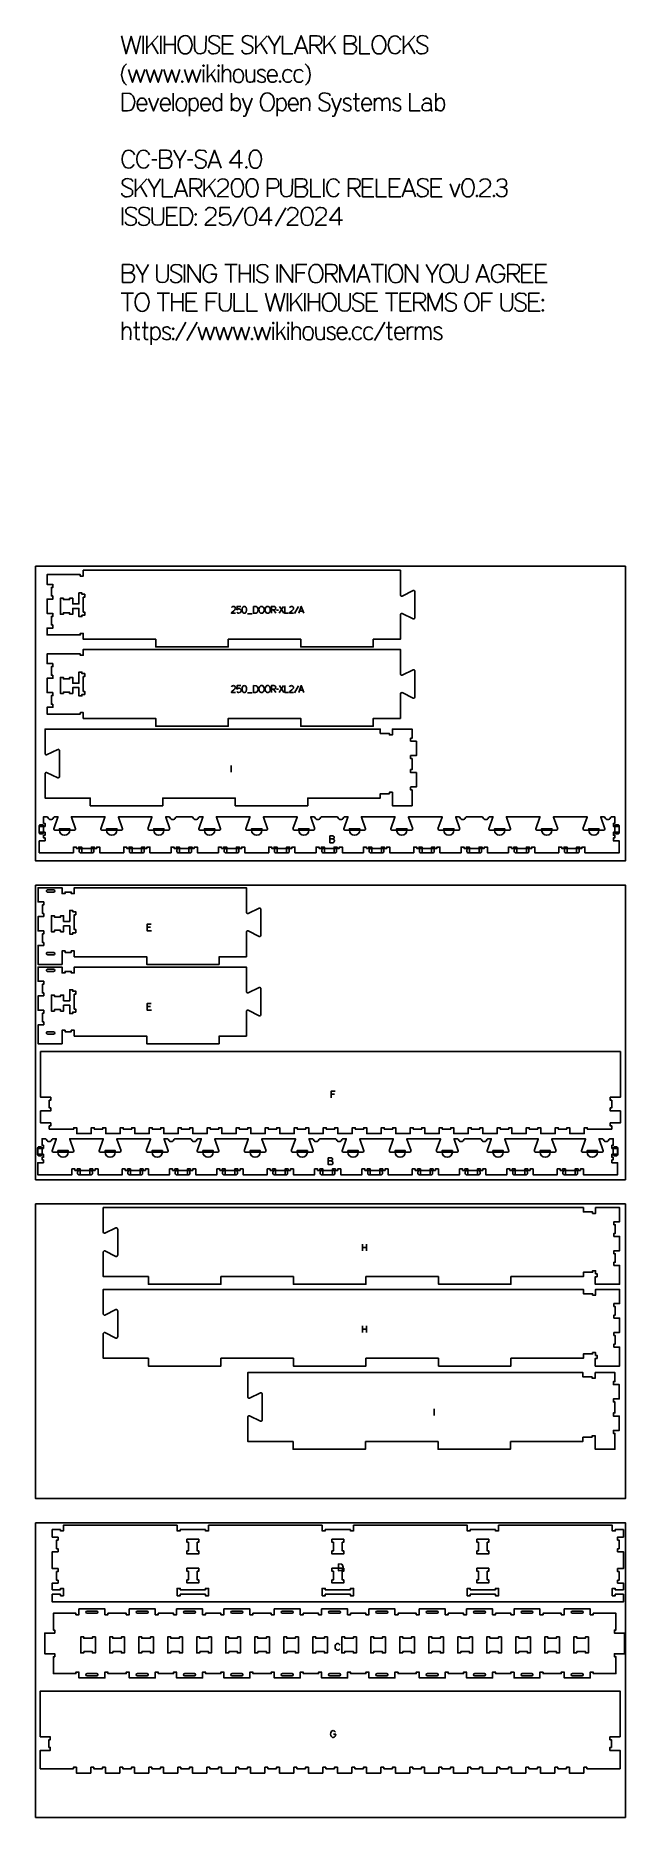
# Model space of a CAD drawing. Header units: millimetres. Extents: x -1220 to 1220, y -2590 to 4787.
import ezdxf

# ---------------------------------------------------------------- set-up
doc = ezdxf.new("R2010")
doc.units = ezdxf.units.MM
for name, color, linetype, true_color in [('0_SHEET_SPRUCEPLY_2440X122', 1, 'Continuous', 0xff0000), ('1_ANYTOOL_1MMDEEP_LABELS_S', 2, 'Continuous', 0xffff00), ('3_ANYTOOL_CUTTHROUGH_INSID', 4, 'Continuous', 0x00ffff), ('4_ANYTOOL_CUTTHROUGH_OUTSI', 5, 'Continuous', 0x0000ff), ('5_ANYTOOL_HALF_MILL_9MM_IN', 3, 'Continuous', 0x00ff00), ('TC', 220, 'Continuous', 0xff00bb)]:
    doc.layers.add(name, color=color, linetype=linetype, true_color=true_color)

msp = doc.modelspace()

# ---------------------------------------------------------------- linework, layer by layer
at = {"layer": '0_SHEET_SPRUCEPLY_2440X122'}
for points in [[(-1220, 2590), (-1220, 1370), (1220, 1370), (1220, 2590)], [(-1220, 1270), (-1220, 50), (1220, 50), (1220, 1270)], [(-1220, -50), (-1220, -1270), (1220, -1270), (1220, -50)], [(-1220, -1370), (-1220, -2590), (1220, -2590), (1220, -1370)]]:
    msp.add_lwpolyline(points, close=True, dxfattribs=at)
at = {"layer": '1_ANYTOOL_1MMDEEP_LABELS_S'}
for p, q in [((-342.8, 2393.2), (-323.5, 2393.2)), ((-236.1, 2409), (-226.4, 2395.5)), ((-215.2, 2408.5), (-223.4, 2408.4)), ((-194.3, 2423.5), (-212, 2395.5)), ((-193.2, 2395.5), (-210.9, 2423.5)), ((-132.7, 2423.1), (-148.8, 2394.4)), ((-127.9, 2404.4), (-114, 2404.4)), ((-236.1, 2081), (-226.4, 2067.5)), ((-215.2, 2080.5), (-223.4, 2080.4)), ((-194.3, 2095.5), (-212, 2067.5)), ((-193.2, 2067.5), (-210.9, 2095.5)), ((-132.7, 2095.1), (-148.8, 2066.3)), ((-127.9, 2076.4), (-114, 2076.4)), ((-342.8, 2065.1), (-323.5, 2065.1)), ((-410.4, 1765.1, 0), (-410.4, 1737.1, 0)), ((-744.5, 1095.2, 0), (-758.2, 1095.2, 0)), ((-744.6, 766.7, 0), (-758.2, 766.7, 0)), ((16.5, 404.1, 0), (3, 404.1, 0)), ((132.2, -216.3, 0), (132.2, -244.3, 0)), ((149.3, -244.3, 0), (149.3, -216.3, 0)), ((149.3, -230, 0), (132.2, -230, 0)), ((132.2, -554.7, 0), (132.2, -582.7, 0)), ((149.3, -568.4, 0), (132.2, -568.4, 0)), ((149.3, -582.7, 0), (149.3, -554.7, 0)), ((428.6, -898.7, 0), (428.6, -926.7, 0))]:
    msp.add_line(p, q, dxfattribs=at)
for points in [[(-392.8, 2395.6), (-409.9, 2395.6), (-408.4, 2398.7), (-400.5, 2405.7), (-395.5, 2410.1), (-393.8, 2412.7), (-393.3, 2415.8), (-393.9, 2419.1), (-394.6, 2420.5), (-395.6, 2421.6), (-398.3, 2423), (-401.6, 2423.5), (-404.2, 2423.2), (-406.3, 2422.3), (-408.1, 2420.8), (-409.5, 2418.8)], [(-388.2, 2400), (-386.5, 2398), (-384.6, 2396.6), (-382.4, 2395.8), (-379.9, 2395.5), (-374.4, 2396.5), (-372.3, 2398), (-370.6, 2400.5), (-370, 2402.3), (-369.7, 2404.1), (-370.3, 2407.8), (-372, 2410.8), (-373.2, 2412), (-374.7, 2412.8), (-378.5, 2413.5), (-381, 2413.2), (-383.1, 2412.4), (-387.1, 2409.5), (-386.4, 2423.5), (-371.3, 2423.5)], [(-244.5, 2395.5), (-244.5, 2423.5), (-233.9, 2423.5), (-230.7, 2423.1), (-229.4, 2422.5), (-228.4, 2421.7), (-227.6, 2420.7), (-227, 2419.4), (-226.5, 2416.2), (-226.9, 2413.7), (-228.2, 2411.4), (-229.1, 2410.4), (-230.1, 2409.7), (-231.3, 2409.3), (-232.6, 2409.1), (-234.3, 2409), (-236.1, 2409), (-244.5, 2409)], [(-189.2, 2423.5), (-189.2, 2395.5), (-173.2, 2395.5)], [(-152.5, 2395.6), (-169.6, 2395.6), (-168.2, 2398.7), (-160.3, 2405.7), (-155.2, 2410.1), (-153.5, 2412.7), (-153, 2415.8), (-153.6, 2419.1), (-154.3, 2420.5), (-155.3, 2421.6), (-158, 2423), (-161.3, 2423.5), (-163.9, 2423.2), (-166, 2422.3), (-167.8, 2420.8), (-169.2, 2418.8)], [(-131.1, 2395.5), (-121, 2423.5), (-110.7, 2395.5)], [(-392.8, 2067.5), (-409.9, 2067.6), (-408.4, 2070.7), (-400.5, 2077.7), (-395.5, 2082.1), (-393.8, 2084.7), (-393.3, 2087.8), (-393.9, 2091.1), (-394.6, 2092.4), (-395.6, 2093.5), (-398.3, 2095), (-401.6, 2095.5), (-404.2, 2095.2), (-406.3, 2094.3), (-408.1, 2092.8), (-409.5, 2090.7)], [(-388.2, 2071.9), (-386.5, 2070), (-384.6, 2068.6), (-382.4, 2067.8), (-379.9, 2067.5), (-374.4, 2068.5), (-372.3, 2070), (-370.6, 2072.5), (-370, 2074.3), (-369.7, 2076.1), (-370.3, 2079.7), (-372, 2082.8), (-373.2, 2084), (-374.7, 2084.8), (-378.5, 2085.5), (-381, 2085.2), (-383.1, 2084.4), (-387.1, 2081.5), (-386.4, 2095.5), (-371.3, 2095.5)], [(-244.5, 2067.5), (-244.5, 2095.5), (-233.9, 2095.5), (-230.7, 2095), (-229.4, 2094.5), (-228.4, 2093.7), (-227.6, 2092.6), (-227, 2091.4), (-226.5, 2088.2), (-226.9, 2085.7), (-228.2, 2083.3), (-229.1, 2082.4), (-230.1, 2081.7), (-231.3, 2081.2), (-232.6, 2081.1), (-234.3, 2081), (-236.1, 2081), (-244.5, 2081)], [(-189.2, 2095.5), (-189.2, 2067.5), (-173.2, 2067.5)], [(-152.5, 2067.5), (-169.6, 2067.6), (-168.2, 2070.7), (-160.3, 2077.7), (-155.2, 2082.1), (-153.5, 2084.7), (-153, 2087.8), (-153.6, 2091.1), (-154.3, 2092.4), (-155.3, 2093.5), (-158, 2095), (-161.3, 2095.5), (-163.9, 2095.2), (-166, 2094.3), (-167.8, 2092.8), (-169.2, 2090.7)], [(-131.1, 2067.5), (-121, 2095.5), (-110.7, 2067.5)], [(-2.4, 1460.7), (7.4, 1460.8), (12.8, 1462.2), (13.8, 1463), (14.5, 1464.1), (15.1, 1467.4), (14.7, 1470), (14.2, 1471.1), (13.6, 1471.9), (12.7, 1472.6), (11.6, 1473), (8.9, 1473.4), (-2.4, 1473.4)], [(-2.4, 1473.4), (-2.4, 1445.4), (6.6, 1445.4), (9, 1445.3), (10.6, 1445.4), (12.1, 1445.9), (13.3, 1446.6), (14.4, 1447.7), (15.8, 1450.4), (16.3, 1453.4), (16.1, 1455.1), (15.6, 1456.6), (14.8, 1457.9), (13.6, 1458.8), (10.7, 1460.1), (7.4, 1460.8)], [(-740.5, 1080.2), (-758.2, 1080.2), (-758.2, 1108.2), (-741.6, 1108.2)], [(-740.6, 751.7), (-758.2, 751.7), (-758.2, 779.7), (-741.6, 779.7)], [(19.5, 417.1), (3, 417.1), (3, 389.1)], [(-9, 127.6), (0.8, 127.7), (6.2, 129.2), (7.2, 130), (7.9, 131.1), (8.5, 134.3), (8.1, 137), (7.7, 138), (7, 138.8), (6.1, 139.5), (5, 140), (2.3, 140.4), (-9, 140.4)], [(-9, 140.4), (-9, 112.4), (0, 112.4), (2.4, 112.3), (4, 112.4), (5.5, 112.8), (6.7, 113.6), (7.8, 114.7), (9.2, 117.4), (9.7, 120.3), (9.6, 122.1), (9, 123.6), (8.2, 124.8), (7, 125.8), (4.1, 127.1), (0.8, 127.7)], [(12.3, -2246.1), (21.4, -2246.1), (20.4, -2251.7), (19.4, -2253.9), (17.9, -2255.7), (14.5, -2258.2), (10.8, -2259), (8.9, -2258.8), (7, -2258.2), (3.7, -2255.7), (2.3, -2253.9), (1.3, -2251.5), (0.5, -2245.5), (1.1, -2240.5), (3, -2235.7), (4.4, -2233.6), (6.3, -2232.2), (8.7, -2231.3), (11.4, -2231), (14.4, -2231.5), (16.8, -2233.1), (20.3, -2237.9)]]:
    msp.add_lwpolyline(points, dxfattribs=at)
for points in [[(-356.3, 2423.8), (-353.8, 2423.4), (-351.7, 2422.3), (-350.1, 2420.7), (-348.8, 2418.7), (-347.3, 2414), (-346.9, 2409.2), (-348.9, 2399.9), (-350.1, 2397.9), (-351.7, 2396.4), (-353.8, 2395.6), (-356.3, 2395.3), (-358.9, 2395.6), (-360.9, 2396.4), (-362.6, 2397.9), (-363.8, 2400), (-365.7, 2409.2), (-365.3, 2414), (-363.8, 2418.8), (-362.6, 2420.7), (-360.9, 2422.3), (-358.9, 2423.4)], [(-318.7, 2423.5), (-318.7, 2395.5), (-310.7, 2395.6), (-307.9, 2395.9), (-305.5, 2396.8), (-303.6, 2398.3), (-302.1, 2400.3), (-300.3, 2405), (-299.7, 2410.2), (-300.2, 2414.5), (-302, 2418.4), (-305.3, 2421.9), (-307.2, 2422.9)], [(-284.7, 2423.8), (-282.1, 2423.5), (-279.9, 2422.4), (-276.7, 2419), (-274.9, 2414.3), (-274.3, 2409.4), (-274.9, 2404.6), (-276.9, 2399.8), (-278.3, 2397.8), (-280.2, 2396.3), (-282.4, 2395.4), (-285, 2395.1), (-287.7, 2395.4), (-290, 2396.3), (-291.8, 2397.8), (-293.3, 2399.9), (-295.3, 2404.8), (-295.9, 2409.6), (-295.2, 2414.7), (-293.2, 2419.3), (-291.7, 2421.3), (-289.7, 2422.7), (-287.4, 2423.6)], [(-259.5, 2423.8), (-256.9, 2423.5), (-254.7, 2422.4), (-251.5, 2419), (-249.7, 2414.3), (-249.1, 2409.4), (-249.8, 2404.6), (-251.7, 2399.8), (-253.2, 2397.8), (-255, 2396.3), (-257.2, 2395.4), (-259.8, 2395.1), (-262.5, 2395.4), (-264.8, 2396.3), (-266.7, 2397.8), (-268.2, 2399.9), (-270.1, 2404.8), (-270.7, 2409.6), (-270.1, 2414.7), (-268.1, 2419.3), (-266.5, 2421.3), (-264.6, 2422.7), (-262.2, 2423.6)], [(-356.3, 2095.7), (-353.8, 2095.4), (-351.7, 2094.3), (-350.1, 2092.7), (-348.8, 2090.7), (-347.3, 2086), (-346.9, 2081.1), (-348.9, 2071.9), (-350.1, 2069.9), (-351.7, 2068.4), (-353.8, 2067.6), (-356.3, 2067.3), (-358.9, 2067.6), (-360.9, 2068.4), (-362.6, 2069.9), (-363.8, 2071.9), (-365.7, 2081.2), (-365.3, 2086), (-363.8, 2090.7), (-362.6, 2092.7), (-360.9, 2094.3), (-358.9, 2095.4)], [(-318.7, 2095.5), (-318.7, 2067.5), (-310.7, 2067.6), (-307.9, 2067.9), (-305.5, 2068.8), (-303.6, 2070.2), (-302.1, 2072.3), (-300.3, 2077), (-299.7, 2082.1), (-300.2, 2086.4), (-302, 2090.4), (-305.3, 2093.9), (-307.2, 2094.8)], [(-284.7, 2095.8), (-282.1, 2095.5), (-279.9, 2094.4), (-276.7, 2090.9), (-274.9, 2086.3), (-274.3, 2081.3), (-274.9, 2076.6), (-276.9, 2071.8), (-278.3, 2069.7), (-280.2, 2068.3), (-282.4, 2067.4), (-285, 2067.1), (-287.7, 2067.4), (-290, 2068.3), (-291.8, 2069.8), (-293.3, 2071.9), (-295.3, 2076.8), (-295.9, 2081.6), (-295.2, 2086.6), (-293.2, 2091.3), (-291.7, 2093.3), (-289.7, 2094.7), (-287.4, 2095.5)], [(-259.5, 2095.8), (-256.9, 2095.5), (-254.7, 2094.4), (-251.5, 2090.9), (-249.7, 2086.3), (-249.1, 2081.3), (-249.8, 2076.6), (-251.7, 2071.8), (-253.2, 2069.7), (-255, 2068.3), (-257.2, 2067.4), (-259.8, 2067.1), (-262.5, 2067.4), (-264.8, 2068.3), (-266.7, 2069.8), (-268.2, 2071.9), (-270.1, 2076.8), (-270.7, 2081.6), (-270.1, 2086.6), (-268.1, 2091.3), (-266.5, 2093.3), (-264.6, 2094.7), (-262.2, 2095.5)], [(33.1, -1540.7), (33.1, -1568.7), (41.1, -1568.6), (43.9, -1568.3), (46.3, -1567.4), (48.3, -1566), (49.7, -1564), (51.6, -1559.2), (52.2, -1554.1), (51.6, -1549.8), (49.8, -1545.8), (46.6, -1542.3), (44.6, -1541.4)]]:
    msp.add_lwpolyline(points, close=True, dxfattribs=at)
msp.add_lwpolyline([(38.7, -1876.9, 0.131103), (35.1, -1871.9), (32.6, -1870.4), (29.5, -1869.9), (27, -1870.2), (24.9, -1871), (23.1, -1872.4), (21.7, -1874.3), (19.7, -1878.9), (19.1, -1883.9), (19.7, -1889), (21.7, -1893.6), (23.2, -1895.5), (25.1, -1896.9), (27.3, -1897.7), (29.8, -1897.9), (32.4, -1897.6), (34.7, -1896.4), (38, -1892.5)], format="xyb", dxfattribs=at)
at = {"layer": '3_ANYTOOL_CUTTHROUGH_INSID'}
for points in [[(-1023.3, 2473.8), (-1023.3, 2473.7), (-1028.8, 2473.7), (-1028.8, 2479.7), (-1041.3, 2479.7), (-1041.3, 2433.7), (-1066.8, 2433.7), (-1066.8, 2457.7), (-1079.3, 2457.7), (-1079.3, 2451.7), (-1104.8, 2451.7), (-1104.8, 2457.7), (-1117.3, 2457.7), (-1117.3, 2391.2), (-1104.8, 2391.2), (-1104.8, 2397.2), (-1079.3, 2397.2), (-1079.3, 2391.2), (-1066.8, 2391.2), (-1066.8, 2415.2), (-1041.3, 2415.2), (-1041.3, 2381.2), (-1028.8, 2381.2), (-1028.8, 2387.2), (-1022.8, 2387.2), (-1022.8, 2387.3), (-1016.8, 2387.3), (-1016.8, 2399.8), (-1022.8, 2399.8), (-1022.8, 2461.3), (-1016.8, 2461.3), (-1016.8, 2473.8)], [(-1023.3, 2145.8), (-1023.3, 2145.7), (-1028.8, 2145.7), (-1028.8, 2151.7), (-1041.3, 2151.7), (-1041.3, 2105.7), (-1066.8, 2105.7), (-1066.8, 2129.7), (-1079.3, 2129.7), (-1079.3, 2123.7), (-1104.8, 2123.7), (-1104.8, 2129.7), (-1117.3, 2129.7), (-1117.3, 2063.2), (-1104.8, 2063.2), (-1104.8, 2069.2), (-1079.3, 2069.2), (-1079.3, 2063.2), (-1066.8, 2063.2), (-1066.8, 2087.2), (-1041.3, 2087.2), (-1041.3, 2053.2), (-1028.8, 2053.2), (-1028.8, 2059.2), (-1022.8, 2059.2), (-1022.8, 2059.3), (-1016.8, 2059.3), (-1016.8, 2071.8), (-1022.8, 2071.8), (-1022.8, 2133.3), (-1016.8, 2133.3), (-1016.8, 2145.8)], [(-1060.7, 1159.3), (-1060.7, 1159.2), (-1066.2, 1159.2), (-1066.2, 1165.2), (-1078.7, 1165.2), (-1078.7, 1119.2), (-1104.2, 1119.2), (-1104.2, 1143.2), (-1116.7, 1143.2), (-1116.7, 1137.2), (-1142.2, 1137.2), (-1142.2, 1143.2), (-1154.7, 1143.2), (-1154.7, 1076.7), (-1142.2, 1076.7), (-1142.2, 1082.7), (-1116.7, 1082.7), (-1116.7, 1076.7), (-1104.2, 1076.7), (-1104.2, 1100.7), (-1078.7, 1100.7), (-1078.7, 1066.7), (-1066.2, 1066.7), (-1066.2, 1072.7), (-1060.2, 1072.7), (-1060.2, 1072.8), (-1054.2, 1072.8), (-1054.2, 1085.3), (-1060.2, 1085.3), (-1060.2, 1146.8), (-1054.2, 1146.8), (-1054.2, 1159.3)], [(-1060.7, 830.7), (-1060.7, 830.6), (-1066.2, 830.6), (-1066.2, 836.6), (-1078.7, 836.6), (-1078.7, 790.7), (-1104.2, 790.7), (-1104.2, 814.7), (-1116.7, 814.7), (-1116.7, 808.7), (-1142.2, 808.7), (-1142.2, 814.7), (-1154.7, 814.7), (-1154.7, 748.2), (-1142.2, 748.2), (-1142.2, 754.2), (-1116.7, 754.2), (-1116.7, 748.2), (-1104.2, 748.2), (-1104.2, 772.2), (-1078.7, 772.2), (-1078.7, 738.1), (-1066.2, 738.1), (-1066.2, 744.1), (-1060.2, 744.1), (-1060.2, 744.2), (-1054.2, 744.2), (-1054.2, 756.7), (-1060.2, 756.7), (-1060.2, 818.2), (-1054.2, 818.2), (-1054.2, 830.7)], [(-545.4, -1486.8), (-551.4, -1486.8), (-551.4, -1451.3), (-545.4, -1451.3), (-545.4, -1438.8), (-593.9, -1438.8), (-593.9, -1451.3), (-587.9, -1451.3), (-587.9, -1486.8), (-593.9, -1486.8), (-593.9, -1499.3), (-545.4, -1499.3)], [(54.6, -1486.8), (48.6, -1486.8), (48.6, -1451.3), (54.6, -1451.3), (54.6, -1438.8), (6.1, -1438.8), (6.1, -1451.3), (12.1, -1451.3), (12.1, -1486.8), (6.1, -1486.8), (6.1, -1499.3), (54.6, -1499.3)], [(654.6, -1486.8), (648.6, -1486.8), (648.6, -1451.3), (654.6, -1451.3), (654.6, -1438.8), (606.1, -1438.8), (606.1, -1451.3), (612.1, -1451.3), (612.1, -1486.8), (606.1, -1486.8), (606.1, -1499.3), (654.6, -1499.3)], [(-545.4, -1606.8), (-551.4, -1606.8), (-551.4, -1571.3), (-545.4, -1571.3), (-545.4, -1558.8), (-593.9, -1558.8), (-593.9, -1571.3), (-587.9, -1571.3), (-587.9, -1606.8), (-593.9, -1606.8), (-593.9, -1619.3), (-545.4, -1619.3)], [(54.6, -1606.8), (48.6, -1606.8), (48.6, -1571.3), (54.6, -1571.3), (54.6, -1558.8), (6.1, -1558.8), (6.1, -1571.3), (12.1, -1571.3), (12.1, -1606.8), (6.1, -1606.8), (6.1, -1619.3), (54.6, -1619.3)], [(654.6, -1606.8), (648.6, -1606.8), (648.6, -1571.3), (654.6, -1571.3), (654.6, -1558.8), (606.1, -1558.8), (606.1, -1571.3), (612.1, -1571.3), (612.1, -1606.8), (606.1, -1606.8), (606.1, -1619.3), (654.6, -1619.3)], [(-634.5, -1672.3), (-622, -1672.3), (-622, -1666.3), (-517.3, -1666.3), (-517.3, -1672.3), (-504.8, -1672.3), (-504.8, -1641.8), (-517.3, -1641.8), (-517.3, -1647.8), (-622, -1647.8), (-622, -1641.8), (-634.5, -1641.8)], [(-34.5, -1672.3), (-22, -1672.3), (-22, -1666.3), (82.7, -1666.3), (82.7, -1672.3), (95.2, -1672.3), (95.2, -1641.8), (82.7, -1641.8), (82.7, -1647.8), (-22, -1647.8), (-22, -1641.8), (-34.5, -1641.8)], [(565.5, -1672.3), (578, -1672.3), (578, -1666.3), (682.7, -1666.3), (682.7, -1672.3), (695.2, -1672.3), (695.2, -1641.8), (682.7, -1641.8), (682.7, -1647.8), (578, -1647.8), (578, -1641.8), (565.5, -1641.8)], [(-1020.7, -1903.2), (-985.2, -1903.2), (-985.2, -1909.2), (-972.7, -1909.2), (-972.7, -1842.7), (-985.2, -1842.7), (-985.2, -1848.7), (-1020.7, -1848.7), (-1020.7, -1842.7), (-1033.2, -1842.7), (-1033.2, -1909.2), (-1020.7, -1909.2)], [(-900.7, -1903.2), (-865.2, -1903.2), (-865.2, -1909.2), (-852.7, -1909.2), (-852.7, -1842.7), (-865.2, -1842.7), (-865.2, -1848.7), (-900.7, -1848.7), (-900.7, -1842.7), (-913.2, -1842.7), (-913.2, -1909.2), (-900.7, -1909.2)], [(-780.7, -1903.2), (-745.2, -1903.2), (-745.2, -1909.2), (-732.7, -1909.2), (-732.7, -1842.7), (-745.2, -1842.7), (-745.2, -1848.7), (-780.7, -1848.7), (-780.7, -1842.7), (-793.2, -1842.7), (-793.2, -1909.2), (-780.7, -1909.2)], [(-660.7, -1903.2), (-625.2, -1903.2), (-625.2, -1909.2), (-612.7, -1909.2), (-612.7, -1842.7), (-625.2, -1842.7), (-625.2, -1848.7), (-660.7, -1848.7), (-660.7, -1842.7), (-673.2, -1842.7), (-673.2, -1909.2), (-660.7, -1909.2)], [(-540.7, -1903.2), (-505.2, -1903.2), (-505.2, -1909.2), (-492.7, -1909.2), (-492.7, -1842.7), (-505.2, -1842.7), (-505.2, -1848.7), (-540.7, -1848.7), (-540.7, -1842.7), (-553.2, -1842.7), (-553.2, -1909.2), (-540.7, -1909.2)], [(-420.7, -1903.2), (-385.2, -1903.2), (-385.2, -1909.2), (-372.7, -1909.2), (-372.7, -1842.7), (-385.2, -1842.7), (-385.2, -1848.7), (-420.7, -1848.7), (-420.7, -1842.7), (-433.2, -1842.7), (-433.2, -1909.2), (-420.7, -1909.2)], [(-300.7, -1903.2), (-265.2, -1903.2), (-265.2, -1909.2), (-252.7, -1909.2), (-252.7, -1842.7), (-265.2, -1842.7), (-265.2, -1848.7), (-300.7, -1848.7), (-300.7, -1842.7), (-313.2, -1842.7), (-313.2, -1909.2), (-300.7, -1909.2)], [(-180.7, -1903.2), (-145.2, -1903.2), (-145.2, -1909.2), (-132.7, -1909.2), (-132.7, -1842.7), (-145.2, -1842.7), (-145.2, -1848.7), (-180.7, -1848.7), (-180.7, -1842.7), (-193.2, -1842.7), (-193.2, -1909.2), (-180.7, -1909.2)], [(-60.7, -1903.2), (-25.2, -1903.2), (-25.2, -1909.2), (-12.7, -1909.2), (-12.7, -1842.7), (-25.2, -1842.7), (-25.2, -1848.7), (-60.7, -1848.7), (-60.7, -1842.7), (-73.2, -1842.7), (-73.2, -1909.2), (-60.7, -1909.2)], [(59.3, -1909.2), (59.3, -1903.2), (94.8, -1903.2), (94.8, -1909.2), (107.3, -1909.2), (107.3, -1842.7), (94.8, -1842.7), (94.8, -1848.7), (59.3, -1848.7), (59.3, -1842.7), (46.8, -1842.7), (46.8, -1909.2)], [(179.3, -1909.2), (179.3, -1903.2), (214.8, -1903.2), (214.8, -1909.2), (227.3, -1909.2), (227.3, -1842.7), (214.8, -1842.7), (214.8, -1848.7), (179.3, -1848.7), (179.3, -1842.7), (166.8, -1842.7), (166.8, -1909.2)], [(299.3, -1909.2), (299.3, -1903.2), (334.8, -1903.2), (334.8, -1909.2), (347.3, -1909.2), (347.3, -1842.7), (334.8, -1842.7), (334.8, -1848.7), (299.3, -1848.7), (299.3, -1842.7), (286.8, -1842.7), (286.8, -1909.2)], [(419.3, -1909.2), (419.3, -1903.2), (454.8, -1903.2), (454.8, -1909.2), (467.3, -1909.2), (467.3, -1842.7), (454.8, -1842.7), (454.8, -1848.7), (419.3, -1848.7), (419.3, -1842.7), (406.8, -1842.7), (406.8, -1909.2)], [(539.3, -1909.2), (539.3, -1903.2), (574.8, -1903.2), (574.8, -1909.2), (587.3, -1909.2), (587.3, -1842.7), (574.8, -1842.7), (574.8, -1848.7), (539.3, -1848.7), (539.3, -1842.7), (526.8, -1842.7), (526.8, -1909.2)], [(659.3, -1909.2), (659.3, -1903.2), (694.8, -1903.2), (694.8, -1909.2), (707.3, -1909.2), (707.3, -1842.7), (694.8, -1842.7), (694.8, -1848.7), (659.3, -1848.7), (659.3, -1842.7), (646.8, -1842.7), (646.8, -1909.2)], [(779.3, -1909.2), (779.3, -1903.2), (814.8, -1903.2), (814.8, -1909.2), (827.3, -1909.2), (827.3, -1842.7), (814.8, -1842.7), (814.8, -1848.7), (779.3, -1848.7), (779.3, -1842.7), (766.8, -1842.7), (766.8, -1909.2)], [(899.3, -1909.2), (899.3, -1903.2), (934.8, -1903.2), (934.8, -1909.2), (947.3, -1909.2), (947.3, -1842.7), (934.8, -1842.7), (934.8, -1848.7), (899.3, -1848.7), (899.3, -1842.7), (886.8, -1842.7), (886.8, -1909.2)], [(1019.3, -1909.2), (1019.3, -1903.2), (1054.8, -1903.2), (1054.8, -1909.2), (1067.3, -1909.2), (1067.3, -1842.7), (1054.8, -1842.7), (1054.8, -1848.7), (1019.3, -1848.7), (1019.3, -1842.7), (1006.8, -1842.7), (1006.8, -1909.2)]]:
    msp.add_lwpolyline(points, close=True, dxfattribs=at)
for points in [[(-1145.4, 1250.2), (-1171.2, 1250.2), (-1171.9, 1250.1), (-1172.7, 1249.9), (-1173.4, 1249.4), (-1174.6, 1248), (-1175.1, 1246.3), (-1175.1, 1244.6), (-1174.6, 1242.9), (-1173.4, 1241.5), (-1172.7, 1241.1), (-1171.9, 1240.8), (-1171.2, 1240.7), (-1145.4, 1240.7, 1)], [(-1145.4, 981.7, 1), (-1145.4, 991.2), (-1171.2, 991.2), (-1171.9, 991.1), (-1172.7, 990.9), (-1173.4, 990.4), (-1174.6, 989), (-1175.1, 987.3), (-1175.1, 985.6), (-1174.6, 983.9), (-1173.4, 982.5), (-1172.7, 982.1), (-1171.9, 981.8), (-1171.2, 981.7)], [(-1145.5, 921.7), (-1171.2, 921.7), (-1172, 921.6), (-1172.7, 921.3), (-1173.5, 920.9), (-1174.6, 919.5), (-1175.1, 917.8), (-1175.1, 916.1), (-1174.6, 914.4), (-1173.5, 913), (-1172.7, 912.5), (-1172, 912.3), (-1171.2, 912.2), (-1145.5, 912.2, 1)], [(-1145.5, 653.2, 1), (-1145.5, 662.7), (-1171.2, 662.7), (-1172, 662.6), (-1172.7, 662.3), (-1173.5, 661.9), (-1174.6, 660.5), (-1175.1, 658.8), (-1175.1, 657.1), (-1174.6, 655.4), (-1173.5, 654), (-1172.7, 653.5), (-1172, 653.3), (-1171.2, 653.2)], [(-967, -1745.2, 1), (-967, -1735.7), (-1007, -1735.7, 1), (-1007, -1745.2)], [(-759, -1745.2, 1), (-759, -1735.7), (-799, -1735.7, 1), (-799, -1745.2)], [(-563, -1745.2, 1), (-563, -1735.7), (-603, -1735.7, 1), (-603, -1745.2)], [(-367, -1745.2, 1), (-367, -1735.7), (-407, -1735.7, 1), (-407, -1745.2)], [(-159, -1745.2, 1), (-159, -1735.7), (-199, -1735.7, 1), (-199, -1745.2)], [(-3, -1745.2), (37, -1745.2, 1), (37, -1735.7), (-3, -1735.7, 1)], [(193, -1745.2), (233, -1745.2, 1), (233, -1735.7), (193, -1735.7, 1)], [(401, -1745.2), (441, -1745.2, 1), (441, -1735.7), (401, -1735.7, 1)], [(597, -1745.2), (637, -1745.2, 1), (637, -1735.7), (597, -1735.7, 1)], [(793, -1745.2), (833, -1745.2, 1), (833, -1735.7), (793, -1735.7, 1)], [(1001, -1745.2), (1041, -1745.2, 1), (1041, -1735.7), (1001, -1735.7, 1)], [(-967, -1994.7), (-1007, -1994.7, 1), (-1007, -2004.2), (-967, -2004.2, 1)], [(-759, -1994.7), (-799, -1994.7, 1), (-799, -2004.2), (-759, -2004.2, 1)], [(-563, -1994.7), (-603, -1994.7, 1), (-603, -2004.2), (-563, -2004.2, 1)], [(-367, -1994.7), (-407, -1994.7, 1), (-407, -2004.2), (-367, -2004.2, 1)], [(-159, -1994.7), (-199, -1994.7, 1), (-199, -2004.2), (-159, -2004.2, 1)], [(-3, -1994.7, 1), (-3, -2004.2), (37, -2004.2, 1), (37, -1994.7)], [(193, -1994.7, 1), (193, -2004.2), (233, -2004.2, 1), (233, -1994.7)], [(401, -1994.7, 1), (401, -2004.2), (441, -2004.2, 1), (441, -1994.7)], [(597, -1994.7, 1), (597, -2004.2), (637, -2004.2, 1), (637, -1994.7)], [(793, -1994.7, 1), (793, -2004.2), (833, -2004.2, 1), (833, -1994.7)], [(1001, -1994.7, 1), (1001, -2004.2), (1041, -2004.2, 1), (1041, -1994.7)]]:
    msp.add_lwpolyline(points, format="xyb", close=True, dxfattribs=at)
at = {"layer": '4_ANYTOOL_CUTTHROUGH_OUTSI'}
for points in [[(-723, 2287.7), (-1022.8, 2287.7), (-1022.8, 2311.5, 0.414214), (-1023, 2311.7), (-1035, 2311.7, 0.414214), (-1035.3, 2311.5), (-1035.3, 2305.7), (-1172.8, 2305.7), (-1172.8, 2334.2), (-1149, 2334.2, 0.414214), (-1148.8, 2334.5), (-1148.8, 2346.5, 0.414214), (-1149, 2346.7), (-1154.8, 2346.7), (-1154.8, 2382.2), (-1149, 2382.2, 0.414214), (-1148.8, 2382.5), (-1148.8, 2394.5, 0.414214), (-1149, 2394.7), (-1172.8, 2394.7), (-1172.8, 2454.2), (-1149, 2454.2, 0.414214), (-1148.8, 2454.5), (-1148.8, 2466.5, 0.414214), (-1149, 2466.7), (-1154.8, 2466.7), (-1154.8, 2502.2), (-1149, 2502.2, 0.414214), (-1148.8, 2502.5), (-1148.8, 2514.5, 0.414214), (-1149, 2514.7), (-1172.8, 2514.7), (-1172.8, 2555.2), (-1035.3, 2555.2), (-1035.3, 2549.5, 0.414214), (-1035, 2549.2), (-1023, 2549.2, 0.414214), (-1022.8, 2549.5), (-1022.8, 2573.2), (289.2, 2573.2), (289.2, 2472.6, 0.463455), (296.5, 2466.4), (296.6, 2466.4), (342.6, 2489.1, -0.461531), (349.2, 2483.4), (349.2, 2377.6, -0.461531), (342.6, 2371.9), (296.6, 2394.6), (296.5, 2394.6, 0.463455), (289.2, 2388.4), (289.2, 2287.7), (177, 2287.7, 0.414214), (176.7, 2287.5), (176.7, 2255.7), (-122.8, 2255.7), (-122.8, 2287.5, 0.414214), (-123, 2287.7), (-423, 2287.7, 0.414214), (-423.3, 2287.5), (-423.3, 2255.7), (-722.8, 2255.7), (-722.8, 2287.5, 0.414214)], [(-723, 1959.7), (-1022.8, 1959.7), (-1022.8, 1983.5, 0.414214), (-1023, 1983.7), (-1035, 1983.7, 0.414214), (-1035.3, 1983.5), (-1035.3, 1977.7), (-1172.8, 1977.7), (-1172.8, 2006.2), (-1149, 2006.2, 0.414214), (-1148.8, 2006.5), (-1148.8, 2018.5, 0.414214), (-1149, 2018.7), (-1154.8, 2018.7), (-1154.8, 2054.2), (-1149, 2054.2, 0.414214), (-1148.8, 2054.5), (-1148.8, 2066.5, 0.414214), (-1149, 2066.7), (-1172.8, 2066.7), (-1172.8, 2126.2), (-1149, 2126.2, 0.414214), (-1148.8, 2126.5), (-1148.8, 2138.5, 0.414214), (-1149, 2138.7), (-1154.8, 2138.7), (-1154.8, 2174.2), (-1149, 2174.2, 0.414214), (-1148.8, 2174.5), (-1148.8, 2186.5, 0.414214), (-1149, 2186.7), (-1172.8, 2186.7), (-1172.8, 2227.2), (-1035.3, 2227.2), (-1035.3, 2221.5, 0.414214), (-1035, 2221.2), (-1023, 2221.2, 0.414214), (-1022.8, 2221.5), (-1022.8, 2245.2), (289.2, 2245.2), (289.2, 2144.6, 0.463455), (296.5, 2138.4), (296.6, 2138.4), (342.6, 2161.1, -0.461531), (349.2, 2155.4), (349.2, 2049.6, -0.461531), (342.6, 2043.9), (296.6, 2066.5), (296.5, 2066.6, 0.463455), (289.2, 2060.4), (289.2, 1959.7), (177, 1959.7, 0.414214), (176.7, 1959.5), (176.7, 1927.7), (-122.8, 1927.7), (-122.8, 1959.5, 0.414214), (-123, 1959.7), (-423, 1959.7, 0.414214), (-423.3, 1959.5), (-423.3, 1927.7), (-722.8, 1927.7), (-722.8, 1959.5, 0.414214)], [(-994, 1630), (-1181.3, 1630), (-1181.3, 1730.7, -0.461531), (-1174.6, 1736.4), (-1128.6, 1713.7), (-1128.6, 1713.7, 0.463455), (-1121.3, 1719.9), (-1121.3, 1825.7, 0.463455), (-1128.6, 1831.9), (-1128.6, 1831.8), (-1174.6, 1809.2, -0.461531), (-1181.3, 1814.9), (-1181.3, 1915.5), (205.7, 1915.5), (205.7, 1897.8, 0.414214), (206, 1897.5), (243.7, 1897.5), (243.7, 1891.8, 0.414214), (244, 1891.5), (256, 1891.5, 0.414214), (256.2, 1891.8), (256.2, 1915.5), (337.7, 1915.5), (337.7, 1878), (332, 1878, 0.414214), (331.7, 1877.8), (331.7, 1865.8, 0.414214), (332, 1865.5), (355.7, 1865.5), (355.7, 1806), (332, 1806, 0.414214), (331.7, 1805.8), (331.7, 1793.8, 0.414214), (332, 1793.5), (337.7, 1793.5), (337.7, 1748), (332, 1748, 0.414214), (331.7, 1747.8), (331.7, 1735.8, 0.414214), (332, 1735.5), (355.7, 1735.5), (355.7, 1676), (332, 1676, 0.414214), (331.7, 1675.8), (331.7, 1663.8, 0.414214), (332, 1663.5), (337.7, 1663.5), (337.7, 1598), (256.2, 1598), (256.2, 1653.8, 0.414214), (256, 1654), (244, 1654, 0.414214), (243.7, 1653.8), (243.7, 1648), (206, 1648, 0.414214), (205.7, 1647.8), (205.7, 1630), (-94, 1630, 0.414214), (-94.3, 1629.8), (-94.3, 1598), (-393.8, 1598), (-393.8, 1629.8, 0.414214), (-394, 1630), (-694, 1630, 0.414214), (-694.3, 1629.8), (-694.3, 1598), (-993.8, 1598), (-993.8, 1629.8, 0.414214)], [(-35.9, 1552.9), (25.4, 1552.9, -0.317837), (30.9, 1549.1, 0.707107), (54, 1549.1, -0.317837), (59.4, 1552.9), (71.8, 1552.9), (71.6, 1551.5), (54.7, 1503.3), (54.6, 1503.2, 0.414214), (60.9, 1496.9), (138.9, 1496.9, 0.414214), (145.1, 1503.2), (145.1, 1503.3), (128.2, 1551.6), (128, 1552.9), (266.7, 1552.9), (266.5, 1551.5), (249.6, 1503.3), (249.5, 1503.2, 0.414214), (255.8, 1496.9), (333.8, 1496.9, 0.414214), (340, 1503.2), (340, 1503.3), (323.1, 1551.6), (322.9, 1552.9), (461.6, 1552.9), (461.4, 1551.5), (444.5, 1503.3), (444.4, 1503.2, 0.414214), (450.7, 1496.9), (528.7, 1496.9, 0.414214), (534.9, 1503.2), (534.9, 1503.3), (518, 1551.6), (517.8, 1552.9), (530.2, 1552.9, -0.317837), (535.6, 1549.1, 0.707107), (558.7, 1549.1, -0.317837), (564.1, 1552.9), (625.4, 1552.9, -0.317837), (630.9, 1549.1, 0.707107), (654, 1549.1, -0.317837), (659.4, 1552.9), (671.8, 1552.9), (671.6, 1551.5), (654.7, 1503.3), (654.6, 1503.2, 0.414214), (660.9, 1496.9), (738.9, 1496.9, 0.414214), (745.1, 1503.2), (745.1, 1503.3), (728.2, 1551.6), (728, 1552.9), (866.7, 1552.9), (866.5, 1551.5), (849.6, 1503.3), (849.5, 1503.2, 0.414214), (855.8, 1496.9), (933.8, 1496.9, 0.414214), (940, 1503.2), (940, 1503.3), (923.1, 1551.6), (922.9, 1552.9), (1061.6, 1552.9), (1061.4, 1551.5), (1044.5, 1503.3), (1044.4, 1503.2, 0.414214), (1050.7, 1496.9), (1128.7, 1496.9, 0.414214), (1134.9, 1503.2), (1134.9, 1503.3), (1118, 1551.6), (1117.8, 1552.9), (1130.2, 1552.9, -0.317837), (1135.6, 1549.1, 0.707107), (1158.7, 1549.1, -0.317837), (1164.1, 1552.9), (1176.5, 1552.9), (1176.5, 1525.4), (1170.8, 1525.4, 0.414214), (1170.5, 1525.2), (1170.5, 1513.2, 0.414214), (1170.8, 1512.9), (1194.5, 1512.9), (1194.5, 1488.4), (1170.8, 1488.4, 0.414214), (1170.5, 1488.2), (1170.5, 1476.2, 0.414214), (1170.8, 1475.9), (1176.5, 1475.9), (1176.5, 1465.4), (1170.8, 1465.4, 0.414214), (1170.5, 1465.2), (1170.5, 1453.2, 0.414214), (1170.8, 1452.9), (1194.5, 1452.9), (1194.5, 1403.4), (1053, 1403.4), (1053, 1427.2, 0.414214), (1052.8, 1427.4), (1040.8, 1427.4, 0.414214), (1040.5, 1427.2), (1040.5, 1421.4), (1031, 1421.4), (1031, 1427.2, 0.414214), (1030.8, 1427.4), (1018.8, 1427.4, 0.414214), (1018.5, 1427.2), (1018.5, 1403.4), (979, 1403.4), (979, 1427.2, 0.414214), (978.8, 1427.4), (966.8, 1427.4, 0.414214), (966.5, 1427.2), (966.5, 1421.4), (957, 1421.4), (957, 1427.2, 0.414214), (956.8, 1427.4), (944.8, 1427.4, 0.414214), (944.5, 1427.2), (944.5, 1403.4), (845, 1403.4), (845, 1427.2, 0.414214), (844.8, 1427.4), (832.8, 1427.4, 0.414214), (832.5, 1427.2), (832.5, 1421.4), (823, 1421.4), (823, 1427.2, 0.414214), (822.8, 1427.4), (810.8, 1427.4, 0.414214), (810.5, 1427.2), (810.5, 1403.4), (771, 1403.4), (771, 1427.2, 0.414214), (770.8, 1427.4), (758.8, 1427.4, 0.414214), (758.5, 1427.2), (758.5, 1421.4), (749, 1421.4), (749, 1427.2, 0.414214), (748.8, 1427.4), (736.8, 1427.4, 0.414214), (736.5, 1427.2), (736.5, 1403.4), (649, 1403.4), (649, 1427.2, 0.414214), (648.8, 1427.4), (636.8, 1427.4, 0.414214), (636.5, 1427.2), (636.5, 1421.4), (627, 1421.4), (627, 1427.2, 0.414214), (626.8, 1427.4), (614.8, 1427.4, 0.414214), (614.5, 1427.2), (614.5, 1403.4), (575, 1403.4), (575, 1427.2, 0.414214), (574.8, 1427.4), (562.8, 1427.4, 0.414214), (562.5, 1427.2), (562.5, 1421.4), (553, 1421.4), (553, 1427.2, 0.414214), (552.8, 1427.4), (540.8, 1427.4, 0.414214), (540.5, 1427.2), (540.5, 1403.4), (453, 1403.4), (453, 1427.2, 0.414214), (452.8, 1427.4), (440.8, 1427.4, 0.414214), (440.5, 1427.2), (440.5, 1421.4), (431, 1421.4), (431, 1427.2, 0.414214), (430.8, 1427.4), (418.8, 1427.4, 0.414214), (418.5, 1427.2), (418.5, 1403.4), (379, 1403.4), (379, 1427.2, 0.414214), (378.8, 1427.4), (366.8, 1427.4, 0.414214), (366.5, 1427.2), (366.5, 1421.4), (357, 1421.4), (357, 1427.2, 0.414214), (356.8, 1427.4), (344.8, 1427.4, 0.414214), (344.5, 1427.2), (344.5, 1403.4), (245, 1403.4), (245, 1427.2, 0.414214), (244.8, 1427.4), (232.8, 1427.4, 0.414214), (232.5, 1427.2), (232.5, 1421.4), (223, 1421.4), (223, 1427.2, 0.414214), (222.8, 1427.4), (210.8, 1427.4, 0.414214), (210.5, 1427.2), (210.5, 1403.4), (171, 1403.4), (171, 1427.2, 0.414214), (170.8, 1427.4), (158.8, 1427.4, 0.414214), (158.5, 1427.2), (158.5, 1421.4), (149, 1421.4), (149, 1427.2, 0.414214), (148.8, 1427.4), (136.8, 1427.4, 0.414214), (136.5, 1427.2), (136.5, 1403.4), (49, 1403.4), (49, 1427.2, 0.414214), (48.8, 1427.4), (36.8, 1427.4, 0.414214), (36.5, 1427.2), (36.5, 1421.4), (27, 1421.4), (27, 1427.2, 0.414214), (26.8, 1427.4), (14.8, 1427.4, 0.414214), (14.5, 1427.2), (14.5, 1403.4), (-25, 1403.4), (-25, 1427.2, 0.414214), (-25.2, 1427.4), (-37.2, 1427.4, 0.414214), (-37.5, 1427.2), (-37.5, 1421.4), (-47, 1421.4), (-47, 1427.2, 0.414214), (-47.2, 1427.4), (-59.2, 1427.4, 0.414214), (-59.5, 1427.2), (-59.5, 1403.4), (-147, 1403.4), (-147, 1427.2, 0.414214), (-147.2, 1427.4), (-159.2, 1427.4, 0.414214), (-159.5, 1427.2), (-159.5, 1421.4), (-169, 1421.4), (-169, 1427.2, 0.414214), (-169.2, 1427.4), (-181.2, 1427.4, 0.414214), (-181.5, 1427.2), (-181.5, 1403.4), (-221, 1403.4), (-221, 1427.2, 0.414214), (-221.2, 1427.4), (-233.2, 1427.4, 0.414214), (-233.5, 1427.2), (-233.5, 1421.4), (-243, 1421.4), (-243, 1427.2, 0.414214), (-243.2, 1427.4), (-255.2, 1427.4, 0.414214), (-255.5, 1427.2), (-255.5, 1403.4), (-355, 1403.4), (-355, 1427.2, 0.414214), (-355.2, 1427.4), (-367.2, 1427.4, 0.414214), (-367.5, 1427.2), (-367.5, 1421.4), (-377, 1421.4), (-377, 1427.2, 0.414214), (-377.2, 1427.4), (-389.2, 1427.4, 0.414214), (-389.5, 1427.2), (-389.5, 1403.4), (-429, 1403.4), (-429, 1427.2, 0.414214), (-429.2, 1427.4), (-441.2, 1427.4, 0.414214), (-441.5, 1427.2), (-441.5, 1421.4), (-451, 1421.4), (-451, 1427.2, 0.414214), (-451.2, 1427.4), (-463.2, 1427.4, 0.414214), (-463.5, 1427.2), (-463.5, 1403.4), (-551, 1403.4), (-551, 1427.2, 0.414214), (-551.2, 1427.4), (-563.2, 1427.4, 0.414214), (-563.5, 1427.2), (-563.5, 1421.4), (-573, 1421.4), (-573, 1427.2, 0.414214), (-573.2, 1427.4), (-585.2, 1427.4, 0.414214), (-585.5, 1427.2), (-585.5, 1403.4), (-625, 1403.4), (-625, 1427.2, 0.414214), (-625.2, 1427.4), (-637.2, 1427.4, 0.414214), (-637.5, 1427.2), (-637.5, 1421.4), (-647, 1421.4), (-647, 1427.2, 0.414214), (-647.2, 1427.4), (-659.2, 1427.4, 0.414214), (-659.5, 1427.2), (-659.5, 1403.4), (-747, 1403.4), (-747, 1427.2, 0.414214), (-747.2, 1427.4), (-759.2, 1427.4, 0.414214), (-759.5, 1427.2), (-759.5, 1421.4), (-769, 1421.4), (-769, 1427.2, 0.414214), (-769.2, 1427.4), (-781.2, 1427.4, 0.414214), (-781.5, 1427.2), (-781.5, 1403.4), (-821, 1403.4), (-821, 1427.2, 0.414214), (-821.2, 1427.4), (-833.2, 1427.4, 0.414214), (-833.5, 1427.2), (-833.5, 1421.4), (-843, 1421.4), (-843, 1427.2, 0.414214), (-843.2, 1427.4), (-855.2, 1427.4, 0.414214), (-855.5, 1427.2), (-855.5, 1403.4), (-955, 1403.4), (-955, 1427.2, 0.414214), (-955.2, 1427.4), (-967.2, 1427.4, 0.414214), (-967.5, 1427.2), (-967.5, 1421.4), (-977, 1421.4), (-977, 1427.2, 0.414214), (-977.2, 1427.4), (-989.2, 1427.4, 0.414214), (-989.5, 1427.2), (-989.5, 1403.4), (-1029, 1403.4), (-1029, 1427.2, 0.414214), (-1029.2, 1427.4), (-1041.2, 1427.4, 0.414214), (-1041.5, 1427.2), (-1041.5, 1421.4), (-1051, 1421.4), (-1051, 1427.2, 0.414214), (-1051.2, 1427.4), (-1063.2, 1427.4, 0.414214), (-1063.5, 1427.2), (-1063.5, 1403.4), (-1205, 1403.4), (-1205, 1452.9), (-1181.2, 1452.9, 0.414214), (-1181, 1453.2), (-1181, 1465.2, 0.414214), (-1181.2, 1465.4), (-1187, 1465.4), (-1187, 1475.9), (-1181.2, 1475.9, 0.414214), (-1181, 1476.2), (-1181, 1488.2, 0.414214), (-1181.2, 1488.4), (-1205, 1488.4), (-1205, 1512.9), (-1181.2, 1512.9, 0.414214), (-1181, 1513.2), (-1181, 1525.2, 0.414214), (-1181.2, 1525.4), (-1187, 1525.4), (-1187, 1552.9), (-1174.6, 1552.9, -0.317837), (-1169.1, 1549.1, 0.707107), (-1146, 1549.1, -0.317837), (-1140.6, 1552.9), (-1128.2, 1552.9), (-1128.4, 1551.5), (-1145.3, 1503.3), (-1145.4, 1503.2, 0.414214), (-1139.1, 1496.9), (-1061.1, 1496.9, 0.414214), (-1054.9, 1503.2), (-1054.9, 1503.3), (-1071.8, 1551.6), (-1072, 1552.9), (-933.3, 1552.9), (-933.5, 1551.5), (-950.4, 1503.3), (-950.5, 1503.2, 0.414214), (-944.2, 1496.9), (-866.2, 1496.9, 0.414214), (-860, 1503.2), (-860, 1503.3), (-876.9, 1551.6), (-877.1, 1552.9), (-738.4, 1552.9), (-738.6, 1551.5), (-755.5, 1503.3), (-755.6, 1503.2, 0.414214), (-749.3, 1496.9), (-671.3, 1496.9, 0.414214), (-665.1, 1503.2), (-665.1, 1503.3), (-682, 1551.6), (-682.2, 1552.9), (-669.8, 1552.9, -0.317837), (-664.4, 1549.1, 0.707107), (-641.3, 1549.1, -0.317837), (-635.9, 1552.9), (-574.6, 1552.9, -0.317837), (-569.1, 1549.1, 0.707107), (-546, 1549.1, -0.317837), (-540.6, 1552.9), (-528.2, 1552.9), (-528.4, 1551.5), (-545.3, 1503.3), (-545.4, 1503.2, 0.414214), (-539.1, 1496.9), (-461.1, 1496.9, 0.414214), (-454.9, 1503.2), (-454.9, 1503.3), (-471.8, 1551.6), (-472, 1552.9), (-333.3, 1552.9), (-333.5, 1551.5), (-350.4, 1503.3), (-350.5, 1503.2, 0.414214), (-344.2, 1496.9), (-266.2, 1496.9, 0.414214), (-260, 1503.2), (-260, 1503.3), (-276.9, 1551.6), (-277.1, 1552.9), (-138.4, 1552.9), (-138.6, 1551.5), (-155.5, 1503.3), (-155.6, 1503.2, 0.414214), (-149.3, 1496.9), (-71.3, 1496.9, 0.414214), (-65.1, 1503.2), (-65.1, 1503.3), (-82, 1551.6), (-82.2, 1552.9), (-69.8, 1552.9, -0.317837), (-64.4, 1549.1, 0.707107), (-41.3, 1549.1, -0.317837)], [(-460.4, 1258.7), (-348.2, 1258.7), (-348.2, 1158.1, 0.463455), (-340.9, 1151.9), (-340.8, 1151.9), (-294.8, 1174.6, -0.461531), (-288.2, 1168.9), (-288.2, 1063.1, -0.461531), (-294.8, 1057.4), (-340.8, 1080), (-340.9, 1080.1, 0.463455), (-348.2, 1073.9), (-348.2, 973.2), (-460.4, 973.2, 0.414214), (-460.7, 973), (-460.7, 941.2), (-760.2, 941.2), (-760.2, 973, 0.414214), (-760.4, 973.2), (-1060.2, 973.2), (-1060.2, 997, 0.414214), (-1060.4, 997.2), (-1072.4, 997.2, 0.414214), (-1072.7, 997), (-1072.7, 991.2), (-1098.2, 991.2), (-1098.2, 997, 0.414214), (-1098.4, 997.2), (-1110.4, 997.2, 0.414214), (-1110.7, 997), (-1110.7, 941.2), (-1210.2, 941.2), (-1210.2, 1019.7), (-1186.4, 1019.7, 0.414214), (-1186.2, 1020), (-1186.2, 1032, 0.414214), (-1186.4, 1032.2), (-1192.2, 1032.2), (-1192.2, 1067.7), (-1186.4, 1067.7, 0.414214), (-1186.2, 1068), (-1186.2, 1080, 0.414214), (-1186.4, 1080.2), (-1210.2, 1080.2), (-1210.2, 1139.7), (-1186.4, 1139.7, 0.414214), (-1186.2, 1140), (-1186.2, 1152, 0.414214), (-1186.4, 1152.2), (-1192.2, 1152.2), (-1192.2, 1187.7), (-1186.4, 1187.7, 0.414214), (-1186.2, 1188), (-1186.2, 1200, 0.414214), (-1186.4, 1200.2), (-1210.2, 1200.2), (-1210.2, 1258.7), (-1110.7, 1258.7), (-1110.7, 1235, 0.414214), (-1110.4, 1234.7), (-1098.4, 1234.7, 0.414214), (-1098.2, 1235), (-1098.2, 1240.7), (-1072.7, 1240.7), (-1072.7, 1235, 0.414214), (-1072.4, 1234.7), (-1060.4, 1234.7, 0.414214), (-1060.2, 1235), (-1060.2, 1258.7)], [(-460.5, 930.2), (-348.2, 930.2), (-348.2, 829.5, 0.463455), (-340.9, 823.3), (-340.9, 823.4), (-294.9, 846, -0.461531), (-288.2, 840.3), (-288.2, 734.5, -0.461531), (-294.9, 728.8), (-340.9, 751.5), (-340.9, 751.5, 0.463455), (-348.2, 745.3), (-348.2, 644.7), (-460.5, 644.7, 0.414214), (-460.7, 644.4), (-460.7, 612.7), (-760.2, 612.7), (-760.2, 644.4, 0.414214), (-760.5, 644.7), (-1060.2, 644.7), (-1060.2, 668.4, 0.414214), (-1060.5, 668.7), (-1072.5, 668.7, 0.414214), (-1072.7, 668.4), (-1072.7, 662.7), (-1098.2, 662.7), (-1098.2, 668.4, 0.414214), (-1098.5, 668.7), (-1110.5, 668.7, 0.414214), (-1110.7, 668.4), (-1110.7, 612.7), (-1210.2, 612.7), (-1210.2, 691.2), (-1186.5, 691.2, 0.414214), (-1186.2, 691.4), (-1186.2, 703.4, 0.414214), (-1186.5, 703.7), (-1192.2, 703.7), (-1192.2, 739.2), (-1186.5, 739.2, 0.414214), (-1186.2, 739.4), (-1186.2, 751.4, 0.414214), (-1186.5, 751.7), (-1210.2, 751.7), (-1210.2, 811.2), (-1186.5, 811.2, 0.414214), (-1186.2, 811.4), (-1186.2, 823.4, 0.414214), (-1186.5, 823.7), (-1192.2, 823.7), (-1192.2, 859.2), (-1186.5, 859.2, 0.414214), (-1186.2, 859.4), (-1186.2, 871.4, 0.414214), (-1186.5, 871.7), (-1210.2, 871.7), (-1210.2, 930.2), (-1110.7, 930.2), (-1110.7, 906.4, 0.414214), (-1110.5, 906.2), (-1098.5, 906.2, 0.414214), (-1098.2, 906.4), (-1098.2, 912.2), (-1072.7, 912.2), (-1072.7, 906.4, 0.414214), (-1072.5, 906.2), (-1060.5, 906.2, 0.414214), (-1060.2, 906.4), (-1060.2, 930.2)], [(-222.2, 265.1), (-222.2, 259.3), (-257.7, 259.3), (-257.7, 265.1, 0.414214), (-257.9, 265.3), (-269.9, 265.3, 0.414214), (-270.2, 265.1), (-270.2, 241.3), (-329.7, 241.3), (-329.7, 265.1, 0.414214), (-329.9, 265.3), (-341.9, 265.3, 0.414214), (-342.2, 265.1), (-342.2, 259.3), (-377.7, 259.3), (-377.7, 265.1, 0.414214), (-377.9, 265.3), (-389.9, 265.3, 0.414214), (-390.2, 265.1), (-390.2, 241.3), (-449.7, 241.3), (-449.7, 265.1, 0.414214), (-449.9, 265.3), (-461.9, 265.3, 0.414214), (-462.2, 265.1), (-462.2, 259.3), (-497.7, 259.3), (-497.7, 265.1, 0.414214), (-497.9, 265.3), (-509.9, 265.3, 0.414214), (-510.2, 265.1), (-510.2, 241.3), (-569.7, 241.3), (-569.7, 265.1, 0.414214), (-569.9, 265.3), (-581.9, 265.3, 0.414214), (-582.2, 265.1), (-582.2, 259.3), (-617.7, 259.3), (-617.7, 265.1, 0.414214), (-617.9, 265.3), (-629.9, 265.3, 0.414214), (-630.2, 265.1), (-630.2, 241.3), (-689.7, 241.3), (-689.7, 265.1, 0.414214), (-689.9, 265.3), (-701.9, 265.3, 0.414214), (-702.2, 265.1), (-702.2, 259.3), (-737.7, 259.3), (-737.7, 265.1, 0.414214), (-737.9, 265.3), (-749.9, 265.3, 0.414214), (-750.2, 265.1), (-750.2, 241.3), (-809.7, 241.3), (-809.7, 265.1, 0.414214), (-809.9, 265.3), (-821.9, 265.3, 0.414214), (-822.2, 265.1), (-822.2, 259.3), (-857.7, 259.3), (-857.7, 265.1, 0.414214), (-857.9, 265.3), (-869.9, 265.3, 0.414214), (-870.2, 265.1), (-870.2, 241.3), (-929.7, 241.3), (-929.7, 265.1, 0.414214), (-929.9, 265.3), (-941.9, 265.3, 0.414214), (-942.2, 265.1), (-942.2, 259.3), (-977.7, 259.3), (-977.7, 265.1, 0.414214), (-977.9, 265.3), (-989.9, 265.3, 0.414214), (-990.2, 265.1), (-990.2, 241.3), (-1049.7, 241.3), (-1049.7, 265.1, 0.414214), (-1049.9, 265.3), (-1061.9, 265.3, 0.414214), (-1062.2, 265.1), (-1062.2, 259.3), (-1163.7, 259.3), (-1163.7, 272.8), (-1157.9, 272.8, 0.414214), (-1157.7, 273.1), (-1157.7, 285.1, 0.414214), (-1157.9, 285.3), (-1199.7, 285.3), (-1199.7, 334.8), (-1157.9, 334.8, 0.414214), (-1157.7, 335.1), (-1157.7, 347.1, 0.414214), (-1157.9, 347.3), (-1163.7, 347.3), (-1163.7, 378.8), (-1157.9, 378.8, 0.414214), (-1157.7, 379.1), (-1157.7, 391.1, 0.414214), (-1157.9, 391.3), (-1199.7, 391.3), (-1199.7, 580.8), (0.1, 580.8), (1199.8, 580.8), (1199.8, 391.3), (1158.1, 391.3, 0.414214), (1157.8, 391.1), (1157.8, 379.1, 0.414214), (1158.1, 378.8), (1163.8, 378.8), (1163.8, 347.3), (1158.1, 347.3, 0.414214), (1157.8, 347.1), (1157.8, 335.1, 0.414214), (1158.1, 334.8), (1199.8, 334.8), (1199.8, 285.3), (1158.1, 285.3, 0.414214), (1157.8, 285.1), (1157.8, 273.1, 0.414214), (1158.1, 272.8), (1163.8, 272.8), (1163.8, 259.3), (1062.3, 259.3), (1062.3, 265.1, 0.414214), (1062.1, 265.3), (1050.1, 265.3, 0.414214), (1049.8, 265.1), (1049.8, 241.3), (990.3, 241.3), (990.3, 265.1, 0.414214), (990.1, 265.3), (978.1, 265.3, 0.414214), (977.8, 265.1), (977.8, 259.3), (942.3, 259.3), (942.3, 265.1, 0.414214), (942.1, 265.3), (930.1, 265.3, 0.414214), (929.8, 265.1), (929.8, 241.3), (870.3, 241.3), (870.3, 265.1, 0.414214), (870.1, 265.3), (858.1, 265.3, 0.414214), (857.8, 265.1), (857.8, 259.3), (822.3, 259.3), (822.3, 265.1, 0.414214), (822.1, 265.3), (810.1, 265.3, 0.414214), (809.8, 265.1), (809.8, 241.3), (750.3, 241.3), (750.3, 265.1, 0.414214), (750.1, 265.3), (738.1, 265.3, 0.414214), (737.8, 265.1), (737.8, 259.3), (702.3, 259.3), (702.3, 265.1, 0.414214), (702.1, 265.3), (690.1, 265.3, 0.414214), (689.8, 265.1), (689.8, 241.3), (630.3, 241.3), (630.3, 265.1, 0.414214), (630.1, 265.3), (618.1, 265.3, 0.414214), (617.8, 265.1), (617.8, 259.3), (582.3, 259.3), (582.3, 265.1, 0.414214), (582.1, 265.3), (570.1, 265.3, 0.414214), (569.8, 265.1), (569.8, 241.3), (510.3, 241.3), (510.3, 265.1, 0.414214), (510.1, 265.3), (498.1, 265.3, 0.414214), (497.8, 265.1), (497.8, 259.3), (462.3, 259.3), (462.3, 265.1, 0.414214), (462.1, 265.3), (450.1, 265.3, 0.414214), (449.8, 265.1), (449.8, 241.3), (390.3, 241.3), (390.3, 265.1, 0.414214), (390.1, 265.3), (378.1, 265.3, 0.414214), (377.8, 265.1), (377.8, 259.3), (342.3, 259.3), (342.3, 265.1, 0.414214), (342.1, 265.3), (330.1, 265.3, 0.414214), (329.8, 265.1), (329.8, 241.3), (270.3, 241.3), (270.3, 265.1, 0.414214), (270.1, 265.3), (258.1, 265.3, 0.414214), (257.8, 265.1), (257.8, 259.3), (222.3, 259.3), (222.3, 265.1, 0.414213), (222.1, 265.3), (210.1, 265.3, 0.414214), (209.8, 265.1), (209.8, 241.3), (150.3, 241.3), (150.3, 265.1, 0.414214), (150.1, 265.3), (138.1, 265.3, 0.414214), (137.8, 265.1), (137.8, 259.3), (102.3, 259.3), (102.3, 265.1, 0.414213), (102.1, 265.3), (90.1, 265.3, 0.414214), (89.8, 265.1), (89.8, 241.3), (30.3, 241.3), (30.3, 265.1, 0.414214), (30.1, 265.3), (18.1, 265.3, 0.414214), (17.8, 265.1), (17.8, 259.3), (-17.7, 259.3), (-17.7, 265.1, 0.414214), (-17.9, 265.3), (-29.9, 265.3, 0.414214), (-30.2, 265.1), (-30.2, 241.3), (-89.7, 241.3), (-89.7, 265.1, 0.414214), (-89.9, 265.3), (-101.9, 265.3, 0.414214), (-102.2, 265.1), (-102.2, 259.3), (-137.7, 259.3), (-137.7, 265.1, 0.414214), (-137.9, 265.3), (-149.9, 265.3, 0.414214), (-150.2, 265.1), (-150.2, 241.3), (-209.7, 241.3), (-209.7, 265.1, 0.414214), (-209.9, 265.3), (-221.9, 265.3, 0.414214)], [(-42.4, 219.9), (18.9, 219.9, -0.317837), (24.3, 216, 0.707107), (47.4, 216, -0.317837), (52.8, 219.9), (65.2, 219.9), (65, 218.5), (48.1, 170.2), (48.1, 170.1, 0.414214), (54.3, 163.9), (132.3, 163.9, 0.414214), (138.6, 170.1), (138.5, 170.2), (121.6, 218.5), (121.4, 219.9), (260.1, 219.9), (259.9, 218.5), (243, 170.2), (243, 170.1, 0.414214), (249.2, 163.9), (327.2, 163.9, 0.414214), (333.5, 170.1), (333.4, 170.2), (316.5, 218.5), (316.3, 219.9), (455, 219.9), (454.8, 218.5), (437.9, 170.2), (437.9, 170.1, 0.414214), (444.1, 163.9), (522.1, 163.9, 0.414214), (528.4, 170.1), (528.3, 170.2), (511.4, 218.5), (511.2, 219.9), (523.6, 219.9, -0.317837), (529, 216, 0.707107), (552.1, 216, -0.317837), (557.6, 219.9), (618.9, 219.9, -0.317837), (624.3, 216, 0.707107), (647.4, 216, -0.317837), (652.8, 219.9), (665.2, 219.9), (665, 218.5), (648.1, 170.2), (648.1, 170.1, 0.414214), (654.3, 163.9), (732.3, 163.9, 0.414214), (738.6, 170.1), (738.5, 170.2), (721.6, 218.5), (721.4, 219.9), (860.1, 219.9), (859.9, 218.5), (843, 170.2), (843, 170.1, 0.414214), (849.2, 163.9), (927.2, 163.9, 0.414214), (933.5, 170.1), (933.4, 170.2), (916.5, 218.5), (916.3, 219.9), (1055, 219.9), (1054.8, 218.5), (1037.9, 170.2), (1037.9, 170.1, 0.414214), (1044.1, 163.9), (1122.1, 163.9, 0.414214), (1128.4, 170.1), (1128.3, 170.2), (1111.4, 218.5), (1111.2, 219.9), (1123.6, 219.9, -0.317837), (1129, 216, 0.707107), (1152.1, 216, -0.317837), (1157.6, 219.9), (1170, 219.9), (1170, 192.4), (1164.2, 192.4, 0.414214), (1164, 192.1), (1164, 180.1, 0.414214), (1164.2, 179.9), (1188, 179.9), (1188, 155.4), (1164.2, 155.4, 0.414214), (1164, 155.1), (1164, 143.1, 0.414214), (1164.2, 142.9), (1170, 142.9), (1170, 132.4), (1164.2, 132.4, 0.414214), (1164, 132.1), (1164, 120.1, 0.414214), (1164.2, 119.9), (1188, 119.9), (1188, 70.4), (1046.5, 70.4), (1046.5, 94.1, 0.414214), (1046.2, 94.4), (1034.2, 94.4, 0.414214), (1034, 94.1), (1034, 88.4), (1024.5, 88.4), (1024.5, 94.1, 0.414214), (1024.2, 94.4), (1012.2, 94.4, 0.414214), (1012, 94.1), (1012, 70.4), (972.5, 70.4), (972.5, 94.1, 0.414214), (972.2, 94.4), (960.2, 94.4, 0.414214), (960, 94.1), (960, 88.4), (950.5, 88.4), (950.5, 94.1, 0.414214), (950.2, 94.4), (938.2, 94.4, 0.414214), (938, 94.1), (938, 70.4), (838.5, 70.4), (838.5, 94.1, 0.414214), (838.2, 94.4), (826.2, 94.4, 0.414214), (826, 94.1), (826, 88.4), (816.5, 88.4), (816.5, 94.1, 0.414214), (816.2, 94.4), (804.2, 94.4, 0.414214), (804, 94.1), (804, 70.4), (764.5, 70.4), (764.5, 94.1, 0.414214), (764.2, 94.4), (752.2, 94.4, 0.414214), (752, 94.1), (752, 88.4), (742.5, 88.4), (742.5, 94.1, 0.414214), (742.2, 94.4), (730.2, 94.4, 0.414214), (730, 94.1), (730, 70.4), (642.5, 70.4), (642.5, 94.1, 0.414214), (642.2, 94.4), (630.2, 94.4, 0.414214), (630, 94.1), (630, 88.4), (620.5, 88.4), (620.5, 94.1, 0.414214), (620.2, 94.4), (608.2, 94.4, 0.414214), (608, 94.1), (608, 70.4), (568.5, 70.4), (568.5, 94.1, 0.414214), (568.2, 94.4), (556.2, 94.4, 0.414214), (556, 94.1), (556, 88.4), (546.5, 88.4), (546.5, 94.1, 0.414214), (546.2, 94.4), (534.2, 94.4, 0.414214), (534, 94.1), (534, 70.4), (446.5, 70.4), (446.5, 94.1, 0.414214), (446.2, 94.4), (434.2, 94.4, 0.414214), (434, 94.1), (434, 88.4), (424.5, 88.4), (424.5, 94.1, 0.414214), (424.2, 94.4), (412.2, 94.4, 0.414214), (412, 94.1), (412, 70.4), (372.5, 70.4), (372.5, 94.1, 0.414214), (372.2, 94.4), (360.2, 94.4, 0.414214), (360, 94.1), (360, 88.4), (350.5, 88.4), (350.5, 94.1, 0.414214), (350.2, 94.4), (338.2, 94.4, 0.414214), (338, 94.1), (338, 70.4), (238.5, 70.4), (238.5, 94.1, 0.414214), (238.2, 94.4), (226.2, 94.4, 0.414214), (226, 94.1), (226, 88.4), (216.5, 88.4), (216.5, 94.1, 0.414214), (216.2, 94.4), (204.2, 94.4, 0.414214), (204, 94.1), (204, 70.4), (164.5, 70.4), (164.5, 94.1, 0.414214), (164.2, 94.4), (152.2, 94.4, 0.414214), (152, 94.1), (152, 88.4), (142.5, 88.4), (142.5, 94.1, 0.414214), (142.2, 94.4), (130.2, 94.4, 0.414214), (130, 94.1), (130, 70.4), (42.5, 70.4), (42.5, 94.1, 0.414214), (42.2, 94.4), (30.2, 94.4, 0.414214), (30, 94.1), (30, 88.4), (20.5, 88.4), (20.5, 94.1, 0.414214), (20.2, 94.4), (8.2, 94.4, 0.414214), (8, 94.1), (8, 70.4), (-31.5, 70.4), (-31.5, 94.1, 0.414214), (-31.8, 94.4), (-43.8, 94.4, 0.414214), (-44, 94.1), (-44, 88.4), (-53.5, 88.4), (-53.5, 94.1, 0.414214), (-53.8, 94.4), (-65.8, 94.4, 0.414214), (-66, 94.1), (-66, 70.4), (-153.5, 70.4), (-153.5, 94.1, 0.414214), (-153.8, 94.4), (-165.8, 94.4, 0.414214), (-166, 94.1), (-166, 88.4), (-175.5, 88.4), (-175.5, 94.1, 0.414214), (-175.8, 94.4), (-187.8, 94.4, 0.414214), (-188, 94.1), (-188, 70.4), (-227.5, 70.4), (-227.5, 94.1, 0.414214), (-227.8, 94.4), (-239.8, 94.4, 0.414214), (-240, 94.1), (-240, 88.4), (-249.5, 88.4), (-249.5, 94.1, 0.414214), (-249.8, 94.4), (-261.8, 94.4, 0.414214), (-262, 94.1), (-262, 70.4), (-361.5, 70.4), (-361.5, 94.1, 0.414214), (-361.8, 94.4), (-373.8, 94.4, 0.414214), (-374, 94.1), (-374, 88.4), (-383.5, 88.4), (-383.5, 94.1, 0.414214), (-383.8, 94.4), (-395.8, 94.4, 0.414214), (-396, 94.1), (-396, 70.4), (-435.5, 70.4), (-435.5, 94.1, 0.414214), (-435.8, 94.4), (-447.8, 94.4, 0.414214), (-448, 94.1), (-448, 88.4), (-457.5, 88.4), (-457.5, 94.1, 0.414214), (-457.8, 94.4), (-469.8, 94.4, 0.414214), (-470, 94.1), (-470, 70.4), (-557.5, 70.4), (-557.5, 94.1, 0.414214), (-557.8, 94.4), (-569.8, 94.4, 0.414214), (-570, 94.1), (-570, 88.4), (-579.5, 88.4), (-579.5, 94.1, 0.414214), (-579.8, 94.4), (-591.8, 94.4, 0.414214), (-592, 94.1), (-592, 70.4), (-631.5, 70.4), (-631.5, 94.1, 0.414214), (-631.8, 94.4), (-643.8, 94.4, 0.414214), (-644, 94.1), (-644, 88.4), (-653.5, 88.4), (-653.5, 94.1, 0.414214), (-653.8, 94.4), (-665.8, 94.4, 0.414214), (-666, 94.1), (-666, 70.4), (-753.5, 70.4), (-753.5, 94.1, 0.414214), (-753.8, 94.4), (-765.8, 94.4, 0.414214), (-766, 94.1), (-766, 88.4), (-775.5, 88.4), (-775.5, 94.1, 0.414214), (-775.8, 94.4), (-787.8, 94.4, 0.414214), (-788, 94.1), (-788, 70.4), (-827.5, 70.4), (-827.5, 94.1, 0.414214), (-827.8, 94.4), (-839.8, 94.4, 0.414214), (-840, 94.1), (-840, 88.4), (-849.5, 88.4), (-849.5, 94.1, 0.414214), (-849.8, 94.4), (-861.8, 94.4, 0.414214), (-862, 94.1), (-862, 70.4), (-961.5, 70.4), (-961.5, 94.1, 0.414214), (-961.8, 94.4), (-973.8, 94.4, 0.414214), (-974, 94.1), (-974, 88.4), (-983.5, 88.4), (-983.5, 94.1, 0.414214), (-983.8, 94.4), (-995.8, 94.4, 0.414214), (-996, 94.1), (-996, 70.4), (-1035.5, 70.4), (-1035.5, 94.1, 0.414214), (-1035.8, 94.4), (-1047.8, 94.4, 0.414214), (-1048, 94.1), (-1048, 88.4), (-1057.5, 88.4), (-1057.5, 94.1, 0.414214), (-1057.8, 94.4), (-1069.8, 94.4, 0.414214), (-1070, 94.1), (-1070, 70.4), (-1211.5, 70.4), (-1211.5, 119.9), (-1187.8, 119.9, 0.414214), (-1187.5, 120.1), (-1187.5, 132.1, 0.414214), (-1187.8, 132.4), (-1193.5, 132.4), (-1193.5, 142.9), (-1187.8, 142.9, 0.414214), (-1187.5, 143.1), (-1187.5, 155.1, 0.414214), (-1187.8, 155.4), (-1211.5, 155.4), (-1211.5, 179.9), (-1187.8, 179.9, 0.414214), (-1187.5, 180.1), (-1187.5, 192.1, 0.414214), (-1187.8, 192.4), (-1193.5, 192.4), (-1193.5, 219.9), (-1181.1, 219.9, -0.317837), (-1175.7, 216, 0.707107), (-1152.6, 216, -0.317837), (-1147.2, 219.9), (-1134.8, 219.9), (-1135, 218.5), (-1151.9, 170.2), (-1151.9, 170.1, 0.414214), (-1145.7, 163.9), (-1067.7, 163.9, 0.414214), (-1061.4, 170.1), (-1061.5, 170.2), (-1078.4, 218.5), (-1078.6, 219.9), (-939.9, 219.9), (-940.1, 218.5), (-957, 170.2), (-957, 170.1, 0.414214), (-950.8, 163.9), (-872.8, 163.9, 0.414214), (-866.5, 170.1), (-866.6, 170.2), (-883.5, 218.5), (-883.7, 219.9), (-745, 219.9), (-745.2, 218.5), (-762.1, 170.2), (-762.1, 170.1, 0.414214), (-755.9, 163.9), (-677.9, 163.9, 0.414214), (-671.6, 170.1), (-671.7, 170.2), (-688.6, 218.5), (-688.8, 219.9), (-676.4, 219.9, -0.317837), (-671, 216, 0.707107), (-647.9, 216, -0.317837), (-642.4, 219.9), (-581.1, 219.9, -0.317837), (-575.7, 216, 0.707107), (-552.6, 216, -0.317837), (-547.2, 219.9), (-534.8, 219.9), (-535, 218.5), (-551.9, 170.2), (-551.9, 170.1, 0.414214), (-545.7, 163.9), (-467.7, 163.9, 0.414214), (-461.4, 170.1), (-461.5, 170.2), (-478.4, 218.5), (-478.6, 219.9), (-339.9, 219.9), (-340.1, 218.5), (-357, 170.2), (-357, 170.1, 0.414214), (-350.8, 163.9), (-272.8, 163.9, 0.414214), (-266.5, 170.1), (-266.6, 170.2), (-283.5, 218.5), (-283.7, 219.9), (-145, 219.9), (-145.2, 218.5), (-162.1, 170.2), (-162.1, 170.1, 0.414214), (-155.9, 163.9), (-77.9, 163.9, 0.414214), (-71.6, 170.1), (-71.7, 170.2), (-88.6, 218.5), (-88.8, 219.9), (-76.4, 219.9, -0.317837), (-71, 216, 0.707107), (-47.9, 216, -0.317837)], [(-940.6, -166.2, 0.461531), (-933.9, -171.9), (-887.9, -149.2), (-887.9, -149.2, -0.463455), (-880.6, -155.4), (-880.6, -261.2, -0.463455), (-887.9, -267.4), (-887.9, -267.3), (-933.9, -244.7, 0.461531), (-940.6, -250.4), (-940.6, -351), (-753.4, -351, -0.414214), (-753.1, -351.3), (-753.1, -383), (-453.6, -383), (-453.6, -351.3, -0.414214), (-453.4, -351), (-153.4, -351, -0.414214), (-153.1, -351.3), (-153.1, -383), (146.4, -383), (146.4, -351.3, -0.414214), (146.6, -351), (446.6, -351, -0.414214), (446.9, -351.3), (446.9, -383), (746.4, -383), (746.4, -351.3, -0.414214), (746.6, -351), (1046.4, -351), (1046.4, -333.3, -0.414214), (1046.6, -333), (1084.4, -333), (1084.4, -327.3, -0.414214), (1084.6, -327), (1096.6, -327, -0.414214), (1096.9, -327.3), (1096.9, -339), (1102.6, -339, -0.414214), (1102.9, -339.3), (1102.9, -351.3, -0.414214), (1102.6, -351.5), (1095.5, -351.5), (1095.5, -383), (1196.4, -383), (1196.4, -304.5), (1172.6, -304.5, -0.414214), (1172.4, -304.3), (1172.4, -292.3, -0.414214), (1172.6, -292), (1178.4, -292), (1178.4, -256.5), (1172.6, -256.5, -0.414214), (1172.4, -256.3), (1172.4, -244.3, -0.414214), (1172.6, -244), (1196.4, -244), (1196.4, -184.5), (1172.6, -184.5, -0.414214), (1172.4, -184.3), (1172.4, -172.3, -0.414214), (1172.6, -172), (1178.4, -172), (1178.4, -136.5), (1172.6, -136.5, -0.414214), (1172.4, -136.3), (1172.4, -124.3, -0.414214), (1172.6, -124), (1196.4, -124), (1196.4, -65.5), (1096.9, -65.5), (1096.9, -89.3, -0.414214), (1096.6, -89.5), (1084.6, -89.5, -0.414214), (1084.4, -89.3), (1084.4, -83.5), (1046.6, -83.5, -0.414214), (1046.4, -83.3), (1046.4, -65.5), (-940.6, -65.5)], [(-940.6, -504.6, 0.461531), (-933.9, -510.3), (-887.9, -487.7), (-887.9, -487.6, -0.463455), (-880.6, -493.8), (-880.6, -599.6, -0.463455), (-887.9, -605.8), (-887.9, -605.8), (-933.9, -583.1, 0.461531), (-940.6, -588.8), (-940.6, -689.5), (-753.4, -689.5, -0.414214), (-753.1, -689.7), (-753.1, -721.5), (-453.6, -721.5), (-453.6, -689.7, -0.414214), (-453.4, -689.5), (-153.4, -689.5, -0.414214), (-153.1, -689.7), (-153.1, -721.5), (146.4, -721.5), (146.4, -689.7, -0.414214), (146.6, -689.5), (446.6, -689.5, -0.414214), (446.9, -689.7), (446.9, -721.5), (746.4, -721.5), (746.4, -689.7, -0.414214), (746.6, -689.5), (1046.4, -689.5), (1046.4, -671.7, -0.414214), (1046.6, -671.5), (1084.4, -671.5), (1084.4, -665.7, -0.414214), (1084.6, -665.5), (1096.6, -665.5, -0.414214), (1096.9, -665.7), (1096.9, -677.5), (1102.6, -677.5, -0.414214), (1102.9, -677.7), (1102.9, -689.7, -0.414214), (1102.6, -690), (1095.5, -690), (1095.5, -721.5), (1196.4, -721.5), (1196.4, -643), (1172.6, -643, -0.414214), (1172.4, -642.7), (1172.4, -630.7, -0.414214), (1172.6, -630.5), (1178.4, -630.5), (1178.4, -595), (1172.6, -595, -0.414214), (1172.4, -594.7), (1172.4, -582.7, -0.414214), (1172.6, -582.5), (1196.4, -582.5), (1196.4, -523), (1172.6, -523, -0.414214), (1172.4, -522.7), (1172.4, -510.7, -0.414214), (1172.6, -510.5), (1178.4, -510.5), (1178.4, -475), (1172.6, -475, -0.414214), (1172.4, -474.7), (1172.4, -462.7, -0.414214), (1172.6, -462.5), (1196.4, -462.5), (1196.4, -404), (1096.9, -404), (1096.9, -427.7, -0.414214), (1096.6, -428), (1084.6, -428, -0.414214), (1084.4, -427.7), (1084.4, -422), (1046.6, -422, -0.414214), (1046.4, -421.7), (1046.4, -404), (-940.6, -404)], [(-155.1, -1033.8), (-342.3, -1033.8), (-342.3, -933.1, -0.461531), (-335.7, -927.5), (-289.7, -950.1), (-289.6, -950.1, 0.463455), (-282.3, -944), (-282.3, -838.1, 0.463455), (-289.6, -832), (-289.7, -832), (-335.7, -854.6, -0.461531), (-342.3, -849), (-342.3, -748.3), (1044.7, -748.3), (1044.7, -766, 0.414214), (1044.9, -766.3), (1082.7, -766.3), (1082.7, -772, 0.414214), (1082.9, -772.3), (1094.9, -772.3, 0.414214), (1095.2, -772), (1095.2, -748.3), (1176.7, -748.3), (1176.7, -785.8), (1170.9, -785.8, 0.414214), (1170.7, -786), (1170.7, -798, 0.414214), (1170.9, -798.3), (1194.7, -798.3), (1194.7, -857.8), (1170.9, -857.8, 0.414214), (1170.7, -858), (1170.7, -870, 0.414214), (1170.9, -870.3), (1176.7, -870.3), (1176.7, -915.8), (1170.9, -915.8, 0.414214), (1170.7, -916), (1170.7, -928, 0.414214), (1170.9, -928.3), (1194.7, -928.3), (1194.7, -987.8), (1170.9, -987.8, 0.414214), (1170.7, -988), (1170.7, -1000, 0.414214), (1170.9, -1000.3), (1176.7, -1000.3), (1176.7, -1065.8), (1095.2, -1065.8), (1095.2, -1010, 0.414214), (1094.9, -1009.8), (1082.9, -1009.8, 0.414214), (1082.7, -1010), (1082.7, -1015.8), (1044.9, -1015.8, 0.414214), (1044.7, -1016), (1044.7, -1033.8), (744.9, -1033.8, 0.414214), (744.7, -1034), (744.7, -1065.8), (445.2, -1065.8), (445.2, -1034, 0.414214), (444.9, -1033.8), (144.9, -1033.8, 0.414214), (144.7, -1034), (144.7, -1065.8), (-154.8, -1065.8), (-154.8, -1034, 0.414214)], [(565.5, -1404.1, 0.414214), (565.7, -1404.3), (577.7, -1404.3, 0.414214), (578, -1404.1), (578, -1398.3), (682.7, -1398.3), (682.7, -1404.1, 0.414214), (682.9, -1404.3), (694.9, -1404.3, 0.414214), (695.2, -1404.1), (695.2, -1380.3), (1165.5, -1380.3), (1165.5, -1404.1, 0.414214), (1165.7, -1404.3), (1177.7, -1404.3, 0.414214), (1178, -1404.1), (1178, -1398.3), (1212.1, -1398.3), (1212.1, -1429.8), (1188.3, -1429.8, 0.414214), (1188.1, -1430.1), (1188.1, -1442.1, 0.414214), (1188.3, -1442.3), (1194.1, -1442.3), (1194.1, -1477.8), (1188.3, -1477.8, 0.414214), (1188.1, -1478.1), (1188.1, -1490.1, 0.414214), (1188.3, -1490.3), (1212.1, -1490.3), (1212.1, -1559.8), (1188.3, -1559.8, 0.414214), (1188.1, -1560.1), (1188.1, -1572.1, 0.414214), (1188.3, -1572.3), (1194.1, -1572.3), (1194.1, -1608.3), (1188.3, -1608.3, 0.414221), (1188.1, -1608.6), (1188.1, -1620.1, 0.414206), (1188.3, -1620.3), (1212.1, -1620.3), (1212.1, -1647.8), (1178, -1647.8), (1178, -1642.1, 0.414214), (1177.7, -1641.8), (1165.7, -1641.8, 0.414214), (1165.5, -1642.1), (1165.5, -1672.1, 0.414214), (1165.7, -1672.3), (1177.7, -1672.3, 0.414214), (1178, -1672.1), (1178, -1666.3), (1212.1, -1666.3), (1212.1, -1697.8), (-1151.4, -1697.8), (-1151.4, -1666.3), (-1117.3, -1666.3), (-1117.3, -1672.1, 0.414214), (-1117.1, -1672.3), (-1105.1, -1672.3, 0.414214), (-1104.8, -1672.1), (-1104.8, -1642.1, 0.414214), (-1105.1, -1641.8), (-1117.1, -1641.8, 0.414214), (-1117.3, -1642.1), (-1117.3, -1647.8), (-1151.4, -1647.8), (-1151.4, -1620.3), (-1127.7, -1620.3, 0.414206), (-1127.4, -1620.1), (-1127.4, -1608.6, 0.414221), (-1127.7, -1608.3), (-1133.4, -1608.3), (-1133.4, -1572.3), (-1127.7, -1572.3, 0.414214), (-1127.4, -1572.1), (-1127.4, -1560.1, 0.414214), (-1127.7, -1559.8), (-1151.4, -1559.8), (-1151.4, -1490.3), (-1127.7, -1490.3, 0.414214), (-1127.4, -1490.1), (-1127.4, -1478.1, 0.414214), (-1127.7, -1477.8), (-1133.4, -1477.8), (-1133.4, -1442.3), (-1127.7, -1442.3, 0.414214), (-1127.4, -1442.1), (-1127.4, -1430.1, 0.414214), (-1127.7, -1429.8), (-1151.4, -1429.8), (-1151.4, -1398.3), (-1117.3, -1398.3), (-1117.3, -1404.1, 0.414214), (-1117.1, -1404.3), (-1105.1, -1404.3, 0.414214), (-1104.8, -1404.1), (-1104.8, -1380.3), (-634.5, -1380.3), (-634.5, -1404.1, 0.414214), (-634.3, -1404.3), (-622.3, -1404.3, 0.414214), (-622, -1404.1), (-622, -1398.3), (-517.3, -1398.3), (-517.3, -1404.1, 0.414214), (-517.1, -1404.3), (-505.1, -1404.3, 0.414214), (-504.8, -1404.1), (-504.8, -1380.3), (-34.5, -1380.3), (-34.5, -1404.1, 0.414214), (-34.3, -1404.3), (-22.3, -1404.3, 0.414214), (-22, -1404.1), (-22, -1398.3), (82.7, -1398.3), (82.7, -1404.1, 0.414214), (82.9, -1404.3), (94.9, -1404.3, 0.414214), (95.2, -1404.1), (95.2, -1380.3), (565.5, -1380.3)], [(-112.7, -1988.9, 0.414214), (-113, -1988.7), (-125, -1988.7, 0.414214), (-125.2, -1988.9), (-125.2, -2012.7), (-232.7, -2012.7), (-232.7, -1988.9, 0.414214), (-233, -1988.7), (-245, -1988.7, 0.414214), (-245.2, -1988.9), (-245.2, -1994.7), (-320.7, -1994.7), (-320.7, -1988.9, 0.414214), (-321, -1988.7), (-333, -1988.7, 0.414214), (-333.2, -1988.9), (-333.2, -2012.7), (-440.7, -2012.7), (-440.7, -1988.9, 0.414214), (-441, -1988.7), (-453, -1988.7, 0.414214), (-453.2, -1988.9), (-453.2, -1994.7), (-516.7, -1994.7), (-516.7, -1989, 0.414214), (-517, -1988.7), (-529, -1988.7, 0.414214), (-529.2, -1989), (-529.2, -2012.7), (-636.7, -2012.7), (-636.7, -1989, 0.414214), (-637, -1988.7), (-649, -1988.7, 0.414214), (-649.2, -1989), (-649.2, -1994.7), (-712.7, -1994.7), (-712.7, -1988.9, 0.414214), (-713, -1988.7), (-725, -1988.7, 0.414214), (-725.2, -1988.9), (-725.2, -2012.7), (-832.7, -2012.7), (-832.7, -1988.9, 0.414214), (-833, -1988.7), (-845, -1988.7, 0.414214), (-845.2, -1988.9), (-845.2, -1994.7), (-920.7, -1994.7), (-920.7, -1988.9, 0.414214), (-921, -1988.7), (-933, -1988.7, 0.414214), (-933.2, -1988.9), (-933.2, -2012.7), (-1040.7, -2012.7), (-1040.7, -1988.9, 0.414214), (-1041, -1988.7), (-1053, -1988.7, 0.414214), (-1053.2, -1988.9), (-1053.2, -1994.7), (-1146.7, -1994.7), (-1146.7, -1925.2), (-1141, -1925.2, 0.414214), (-1140.7, -1924.9), (-1140.7, -1912.9, 0.414214), (-1141, -1912.7), (-1182.7, -1912.7), (-1182.7, -1827.2), (-1141, -1827.2, 0.414214), (-1140.7, -1826.9), (-1140.7, -1814.9, 0.414214), (-1141, -1814.7), (-1146.7, -1814.7), (-1146.7, -1745.2), (-1053.2, -1745.2), (-1053.2, -1750.9, 0.414214), (-1053, -1751.2), (-1041, -1751.2, 0.414214), (-1040.7, -1750.9), (-1040.7, -1727.2), (-933.2, -1727.2), (-933.2, -1750.9, 0.414214), (-933, -1751.2), (-921, -1751.2, 0.414214), (-920.7, -1750.9), (-920.7, -1745.2), (-845.2, -1745.2), (-845.2, -1750.9, 0.414214), (-845, -1751.2), (-833, -1751.2, 0.414214), (-832.7, -1750.9), (-832.7, -1727.2), (-725.2, -1727.2), (-725.2, -1750.9, 0.414214), (-725, -1751.2), (-713, -1751.2, 0.414214), (-712.7, -1750.9), (-712.7, -1745.2), (-649.2, -1745.2), (-649.2, -1750.9, 0.414214), (-649, -1751.2), (-637, -1751.2, 0.414214), (-636.7, -1750.9), (-636.7, -1727.2), (-529.2, -1727.2), (-529.2, -1750.9, 0.414214), (-529, -1751.2), (-517, -1751.2, 0.414214), (-516.7, -1750.9), (-516.7, -1745.2), (-453.2, -1745.2), (-453.2, -1750.9, 0.414214), (-453, -1751.2), (-441, -1751.2, 0.414214), (-440.7, -1750.9), (-440.7, -1727.2), (-333.2, -1727.2), (-333.2, -1750.9, 0.414214), (-333, -1751.2), (-321, -1751.2, 0.414214), (-320.7, -1750.9), (-320.7, -1745.2), (-245.2, -1745.2), (-245.2, -1750.9, 0.414214), (-245, -1751.2), (-233, -1751.2, 0.414214), (-232.7, -1750.9), (-232.7, -1727.2), (-125.2, -1727.2), (-125.2, -1750.9, 0.414214), (-125, -1751.2), (-113, -1751.2, 0.414214), (-112.7, -1750.9), (-112.7, -1745.2), (-49.2, -1745.2), (-49.2, -1750.9, 0.414214), (-49, -1751.2), (-37, -1751.2, 0.414214), (-36.7, -1750.9), (-36.7, -1727.2), (70.8, -1727.2), (70.8, -1750.9, 0.414214), (71, -1751.2), (83, -1751.2, 0.414214), (83.3, -1750.9), (83.3, -1745.2), (146.8, -1745.2), (146.8, -1750.9, 0.414214), (147, -1751.2), (159, -1751.2, 0.414214), (159.3, -1750.9), (159.3, -1727.2), (266.8, -1727.2), (266.8, -1750.9, 0.414214), (267, -1751.2), (279, -1751.2, 0.414214), (279.3, -1750.9), (279.3, -1745.2), (354.8, -1745.2), (354.8, -1750.9, 0.414214), (355, -1751.2), (367, -1751.2, 0.414214), (367.3, -1750.9), (367.3, -1727.2), (474.8, -1727.2), (474.8, -1750.9, 0.414214), (475, -1751.2), (487, -1751.2, 0.414214), (487.3, -1750.9), (487.3, -1745.2), (550.8, -1745.2), (550.8, -1750.9, 0.414214), (551, -1751.2), (563, -1751.2, 0.414214), (563.3, -1750.9), (563.3, -1727.2), (670.8, -1727.2), (670.8, -1750.9, 0.414214), (671, -1751.2), (683, -1751.2, 0.414214), (683.3, -1750.9), (683.3, -1745.2), (746.8, -1745.2), (746.8, -1750.9, 0.414214), (747, -1751.2), (759, -1751.2, 0.414214), (759.3, -1750.9), (759.3, -1727.2), (866.8, -1727.2), (866.8, -1750.9, 0.414214), (867, -1751.2), (879, -1751.2, 0.414214), (879.3, -1750.9), (879.3, -1745.2), (954.8, -1745.2), (954.8, -1750.9, 0.414214), (955, -1751.2), (967, -1751.2, 0.414214), (967.3, -1750.9), (967.3, -1727.2), (1074.8, -1727.2), (1074.8, -1750.9, 0.414214), (1075, -1751.2), (1087, -1751.2, 0.414214), (1087.3, -1750.9), (1087.3, -1745.2), (1180.8, -1745.2), (1180.8, -1814.7), (1175, -1814.7, 0.414214), (1174.8, -1814.9), (1174.8, -1826.9, 0.414214), (1175, -1827.2), (1216.8, -1827.2), (1216.8, -1912.7), (1175, -1912.7, 0.414214), (1174.8, -1912.9), (1174.8, -1924.9, 0.414214), (1175, -1925.2), (1180.8, -1925.2), (1180.8, -1994.7), (1087.3, -1994.7), (1087.3, -1988.9, 0.414214), (1087, -1988.7), (1075, -1988.7, 0.414214), (1074.8, -1988.9), (1074.8, -2012.7), (967.3, -2012.7), (967.3, -1988.9, 0.414214), (967, -1988.7), (955, -1988.7, 0.414214), (954.8, -1988.9), (954.8, -1994.7), (879.3, -1994.7), (879.3, -1988.9, 0.414214), (879, -1988.7), (867, -1988.7, 0.414214), (866.8, -1988.9), (866.8, -2012.7), (759.3, -2012.7), (759.3, -1988.9, 0.414214), (759, -1988.7), (747, -1988.7, 0.414214), (746.8, -1988.9), (746.8, -1994.7), (683.3, -1994.7), (683.3, -1989, 0.414214), (683, -1988.7), (671, -1988.7, 0.414214), (670.8, -1989), (670.8, -2012.7), (563.3, -2012.7), (563.3, -1989, 0.414214), (563, -1988.7), (551, -1988.7, 0.414214), (550.8, -1989), (550.8, -1994.7), (487.3, -1994.7), (487.3, -1988.9, 0.414214), (487, -1988.7), (475, -1988.7, 0.414214), (474.8, -1988.9), (474.8, -2012.7), (367.3, -2012.7), (367.3, -1988.9, 0.414214), (367, -1988.7), (355, -1988.7, 0.414214), (354.8, -1988.9), (354.8, -1994.7), (279.3, -1994.7), (279.3, -1988.9, 0.414214), (279, -1988.7), (267, -1988.7, 0.414214), (266.8, -1988.9), (266.8, -2012.7), (159.3, -2012.7), (159.3, -1988.9, 0.414214), (159, -1988.7), (147, -1988.7, 0.414214), (146.8, -1988.9), (146.8, -1994.7), (83.3, -1994.7), (83.3, -1988.9, 0.414214), (83, -1988.7), (71, -1988.7, 0.414214), (70.8, -1988.9), (70.8, -2012.7), (-36.7, -2012.7), (-36.7, -1988.9, 0.414214), (-37, -1988.7), (-49, -1988.7, 0.414214), (-49.2, -1988.9), (-49.2, -1994.7), (-112.7, -1994.7)], [(1060.7, -2382.7, 0.414214), (1060.5, -2382.4), (1048.5, -2382.4, 0.414214), (1048.2, -2382.7), (1048.2, -2406.4), (988.7, -2406.4), (988.7, -2382.7, 0.414214), (988.5, -2382.4), (976.5, -2382.4, 0.414214), (976.2, -2382.7), (976.2, -2388.4), (940.7, -2388.4), (940.7, -2382.7, 0.414214), (940.5, -2382.4), (928.5, -2382.4, 0.414214), (928.2, -2382.7), (928.2, -2406.4), (868.7, -2406.4), (868.7, -2382.7, 0.414214), (868.5, -2382.4), (856.5, -2382.4, 0.414214), (856.2, -2382.7), (856.2, -2388.4), (820.7, -2388.4), (820.7, -2382.7, 0.414214), (820.5, -2382.4), (808.5, -2382.4, 0.414214), (808.2, -2382.7), (808.2, -2406.4), (748.7, -2406.4), (748.7, -2382.7, 0.414214), (748.5, -2382.4), (736.5, -2382.4, 0.414214), (736.2, -2382.7), (736.2, -2388.4), (700.7, -2388.4), (700.7, -2382.7, 0.414214), (700.5, -2382.4), (688.5, -2382.4, 0.414214), (688.2, -2382.7), (688.2, -2406.4), (628.7, -2406.4), (628.7, -2382.7, 0.414214), (628.5, -2382.4), (616.5, -2382.4, 0.414214), (616.2, -2382.7), (616.2, -2388.4), (580.7, -2388.4), (580.7, -2382.7, 0.414214), (580.5, -2382.4), (568.5, -2382.4, 0.414214), (568.2, -2382.7), (568.2, -2406.4), (508.7, -2406.4), (508.7, -2382.7, 0.414214), (508.5, -2382.4), (496.5, -2382.4, 0.414214), (496.2, -2382.7), (496.2, -2388.4), (460.7, -2388.4), (460.7, -2382.7, 0.414214), (460.5, -2382.4), (448.5, -2382.4, 0.414214), (448.2, -2382.7), (448.2, -2406.4), (388.7, -2406.4), (388.7, -2382.7, 0.414214), (388.5, -2382.4), (376.5, -2382.4, 0.414214), (376.2, -2382.7), (376.2, -2388.4), (340.7, -2388.4), (340.7, -2382.7, 0.414214), (340.5, -2382.4), (328.5, -2382.4, 0.414214), (328.2, -2382.7), (328.2, -2406.4), (268.7, -2406.4), (268.7, -2382.7, 0.414214), (268.5, -2382.4), (256.5, -2382.4, 0.414214), (256.2, -2382.7), (256.2, -2388.4), (220.7, -2388.4), (220.7, -2382.7, 0.414213), (220.5, -2382.4), (208.5, -2382.4, 0.414214), (208.2, -2382.7), (208.2, -2406.4), (148.7, -2406.4), (148.7, -2382.7, 0.414214), (148.5, -2382.4), (136.5, -2382.4, 0.414214), (136.2, -2382.7), (136.2, -2388.4), (100.7, -2388.4), (100.7, -2382.7, 0.414213), (100.5, -2382.4), (88.5, -2382.4, 0.414214), (88.2, -2382.7), (88.2, -2406.4), (28.7, -2406.4), (28.7, -2382.7, 0.414214), (28.5, -2382.4), (16.5, -2382.4, 0.414214), (16.2, -2382.7), (16.2, -2388.4), (-19.3, -2388.4), (-19.3, -2382.7, 0.414214), (-19.5, -2382.4), (-31.5, -2382.4, 0.414214), (-31.8, -2382.7), (-31.8, -2406.4), (-91.3, -2406.4), (-91.3, -2382.7, 0.414214), (-91.5, -2382.4), (-103.5, -2382.4, 0.414214), (-103.8, -2382.7), (-103.8, -2388.4), (-139.3, -2388.4), (-139.3, -2382.7, 0.414214), (-139.5, -2382.4), (-151.5, -2382.4, 0.414214), (-151.8, -2382.7), (-151.8, -2406.4), (-211.3, -2406.4), (-211.3, -2382.7, 0.414214), (-211.5, -2382.4), (-223.5, -2382.4, 0.414214), (-223.8, -2382.7), (-223.8, -2388.4), (-259.3, -2388.4), (-259.3, -2382.7, 0.414214), (-259.5, -2382.4), (-271.5, -2382.4, 0.414214), (-271.8, -2382.7), (-271.8, -2406.4), (-331.3, -2406.4), (-331.3, -2382.7, 0.414214), (-331.5, -2382.4), (-343.5, -2382.4, 0.414214), (-343.8, -2382.7), (-343.8, -2388.4), (-379.3, -2388.4), (-379.3, -2382.7, 0.414214), (-379.5, -2382.4), (-391.5, -2382.4, 0.414214), (-391.8, -2382.7), (-391.8, -2406.4), (-451.3, -2406.4), (-451.3, -2382.7, 0.414214), (-451.5, -2382.4), (-463.5, -2382.4, 0.414214), (-463.8, -2382.7), (-463.8, -2388.4), (-499.3, -2388.4), (-499.3, -2382.7, 0.414214), (-499.5, -2382.4), (-511.5, -2382.4, 0.414214), (-511.8, -2382.7), (-511.8, -2406.4), (-571.3, -2406.4), (-571.3, -2382.7, 0.414214), (-571.5, -2382.4), (-583.5, -2382.4, 0.414214), (-583.8, -2382.7), (-583.8, -2388.4), (-619.3, -2388.4), (-619.3, -2382.7, 0.414214), (-619.5, -2382.4), (-631.5, -2382.4, 0.414214), (-631.8, -2382.7), (-631.8, -2406.4), (-691.3, -2406.4), (-691.3, -2382.7, 0.414214), (-691.5, -2382.4), (-703.5, -2382.4, 0.414214), (-703.8, -2382.7), (-703.8, -2388.4), (-739.3, -2388.4), (-739.3, -2382.7, 0.414214), (-739.5, -2382.4), (-751.5, -2382.4, 0.414214), (-751.8, -2382.7), (-751.8, -2406.4), (-811.3, -2406.4), (-811.3, -2382.7, 0.414214), (-811.5, -2382.4), (-823.5, -2382.4, 0.414214), (-823.8, -2382.7), (-823.8, -2388.4), (-859.3, -2388.4), (-859.3, -2382.7, 0.414214), (-859.5, -2382.4), (-871.5, -2382.4, 0.414214), (-871.8, -2382.7), (-871.8, -2406.4), (-931.3, -2406.4), (-931.3, -2382.7, 0.414214), (-931.5, -2382.4), (-943.5, -2382.4, 0.414214), (-943.8, -2382.7), (-943.8, -2388.4), (-979.3, -2388.4), (-979.3, -2382.7, 0.414214), (-979.5, -2382.4), (-991.5, -2382.4, 0.414214), (-991.8, -2382.7), (-991.8, -2406.4), (-1051.3, -2406.4), (-1051.3, -2382.7, 0.414214), (-1051.5, -2382.4), (-1063.5, -2382.4, 0.414214), (-1063.8, -2382.7), (-1063.8, -2388.4), (-1201.3, -2388.4), (-1201.3, -2312.9), (-1159.5, -2312.9, 0.414214), (-1159.3, -2312.7), (-1159.3, -2300.7, 0.414214), (-1159.5, -2300.4), (-1165.3, -2300.4), (-1165.3, -2268.9), (-1159.5, -2268.9, 0.414214), (-1159.3, -2268.7), (-1159.3, -2256.7, 0.414214), (-1159.5, -2256.4), (-1201.3, -2256.4), (-1201.3, -2066.9), (1198.2, -2066.9), (1198.2, -2256.4), (1156.5, -2256.4, 0.414214), (1156.2, -2256.7), (1156.2, -2268.7, 0.414214), (1156.5, -2268.9), (1162.2, -2268.9), (1162.2, -2300.4), (1156.5, -2300.4, 0.414214), (1156.2, -2300.7), (1156.2, -2312.7, 0.414214), (1156.5, -2312.9), (1198.2, -2312.9), (1198.2, -2388.4), (1060.7, -2388.4)]]:
    msp.add_lwpolyline(points, format="xyb", close=True, dxfattribs=at)
at = {"layer": '5_ANYTOOL_HALF_MILL_9MM_IN'}
for points in [[(-1199.5, 1519.8, 0.414214), (-1205.5, 1513.8), (-1205.5, 1487.6, 0.414214), (-1199.5, 1481.6), (-1193, 1481.6, 0.414214), (-1187, 1487.6), (-1187, 1513.8, 0.414214), (-1193, 1519.8)], [(-1078.9, 1497.2, -1), (-1121.4, 1497.2), (-1121.4, 1503.4), (-1078.9, 1503.4)], [(-884, 1497.2, -1), (-926.5, 1497.2), (-926.5, 1503.4), (-884, 1503.4)], [(-689.1, 1497.2, -1), (-731.6, 1497.2), (-731.6, 1503.4), (-689.1, 1503.4)], [(-478.9, 1497.2, -1), (-521.4, 1497.2), (-521.4, 1503.4), (-478.9, 1503.4)], [(-284, 1497.2, -1), (-326.5, 1497.2), (-326.5, 1503.4), (-284, 1503.4)], [(-89.1, 1497.2, -1), (-131.6, 1497.2), (-131.6, 1503.4), (-89.1, 1503.4)], [(78.6, 1497.2, 1), (121.1, 1497.2), (121.1, 1503.4), (78.6, 1503.4)], [(273.5, 1497.2, 1), (316, 1497.2), (316, 1503.4), (273.5, 1503.4)], [(468.4, 1497.2, 1), (510.9, 1497.2), (510.9, 1503.4), (468.4, 1503.4)], [(678.6, 1497.2, 1), (721.1, 1497.2), (721.1, 1503.4), (678.6, 1503.4)], [(873.5, 1497.2, 1), (916, 1497.2), (916, 1503.4), (873.5, 1503.4)], [(1068.4, 1497.2, 1), (1110.9, 1497.2), (1110.9, 1503.4), (1068.4, 1503.4)], [(1182.5, 1519.8, 0.414214), (1176.5, 1513.8), (1176.5, 1487.6, 0.414214), (1182.5, 1481.6), (1189, 1481.6, 0.414214), (1195, 1487.6), (1195, 1513.8, 0.414214), (1189, 1519.8)], [(-1033.6, 1421.4, 0.414214), (-1039.6, 1415.4), (-1039.6, 1408.9, 0.414214), (-1033.6, 1402.9), (-984.8, 1402.9, 0.414214), (-978.8, 1408.9), (-978.8, 1415.4, 0.414214), (-984.8, 1421.4)], [(-825.6, 1421.4, 0.414214), (-831.6, 1415.4), (-831.6, 1408.9, 0.414214), (-825.6, 1402.9), (-776.8, 1402.9, 0.414214), (-770.8, 1408.9), (-770.8, 1415.4, 0.414214), (-776.8, 1421.4)], [(-629.6, 1421.4, 0.414214), (-635.6, 1415.4), (-635.6, 1408.9, 0.414214), (-629.6, 1402.9), (-580.8, 1402.9, 0.414214), (-574.8, 1408.9), (-574.8, 1415.4, 0.414214), (-580.8, 1421.4)], [(-433.6, 1421.4, 0.414214), (-439.6, 1415.4), (-439.6, 1408.9, 0.414214), (-433.6, 1402.9), (-384.8, 1402.9, 0.414214), (-378.8, 1408.9), (-378.8, 1415.4, 0.414214), (-384.8, 1421.4)], [(-225.6, 1421.4, 0.414214), (-231.6, 1415.4), (-231.6, 1408.9, 0.414214), (-225.6, 1402.9), (-176.8, 1402.9, 0.414214), (-170.8, 1408.9), (-170.8, 1415.4, 0.414214), (-176.8, 1421.4)], [(-29.6, 1421.4, 0.414214), (-35.6, 1415.4), (-35.6, 1408.9, 0.414214), (-29.6, 1402.9), (19.2, 1402.9, 0.414214), (25.2, 1408.9), (25.2, 1415.4, 0.414214), (19.2, 1421.4)], [(166.4, 1421.4, 0.414214), (160.4, 1415.4), (160.4, 1408.9, 0.414214), (166.4, 1402.9), (215.2, 1402.9, 0.414214), (221.2, 1408.9), (221.2, 1415.4, 0.414214), (215.2, 1421.4)], [(374.4, 1421.4, 0.414214), (368.4, 1415.4), (368.4, 1408.9, 0.414214), (374.4, 1402.9), (423.2, 1402.9, 0.414214), (429.2, 1408.9), (429.2, 1415.4, 0.414214), (423.2, 1421.4)], [(570.4, 1421.4, 0.414214), (564.4, 1415.4), (564.4, 1408.9, 0.414214), (570.4, 1402.9), (619.2, 1402.9, 0.414214), (625.2, 1408.9), (625.2, 1415.4, 0.414214), (619.2, 1421.4)], [(766.4, 1421.4, 0.414214), (760.4, 1415.4), (760.4, 1408.9, 0.414214), (766.4, 1402.9), (815.2, 1402.9, 0.414214), (821.2, 1408.9), (821.2, 1415.4, 0.414214), (815.2, 1421.4)], [(974.4, 1421.4, 0.414214), (968.4, 1415.4), (968.4, 1408.9, 0.414214), (974.4, 1402.9), (1023.2, 1402.9, 0.414214), (1029.2, 1408.9), (1029.2, 1415.4, 0.414214), (1023.2, 1421.4)], [(-1206, 186.7, 0.414214), (-1212, 180.7), (-1212, 154.5, 0.414214), (-1206, 148.5), (-1199.5, 148.5, 0.414214), (-1193.5, 154.5), (-1193.5, 180.7, 0.414214), (-1199.5, 186.7)], [(-1085.4, 164.1, -1), (-1127.9, 164.1), (-1127.9, 170.4), (-1085.4, 170.4)], [(-890.5, 164.1, -1), (-933, 164.1), (-933, 170.4), (-890.5, 170.4)], [(-695.6, 164.1, -1), (-738.1, 164.1), (-738.1, 170.4), (-695.6, 170.4)], [(-485.4, 164.1, -1), (-527.9, 164.1), (-527.9, 170.4), (-485.4, 170.4)], [(-290.5, 164.1, -1), (-333, 164.1), (-333, 170.4), (-290.5, 170.4)], [(-95.6, 164.1, -1), (-138.1, 164.1), (-138.1, 170.4), (-95.6, 170.4)], [(72.1, 164.1, 1), (114.6, 164.1), (114.6, 170.4), (72.1, 170.4)], [(267, 164.1, 1), (309.5, 164.1), (309.5, 170.4), (267, 170.4)], [(461.9, 164.1, 1), (504.4, 164.1), (504.4, 170.4), (461.9, 170.4)], [(672.1, 164.1, 1), (714.6, 164.1), (714.6, 170.4), (672.1, 170.4)], [(867, 164.1, 1), (909.5, 164.1), (909.5, 170.4), (867, 170.4)], [(1061.9, 164.1, 1), (1104.4, 164.1), (1104.4, 170.4), (1061.9, 170.4)], [(1176, 186.7, 0.414214), (1170, 180.7), (1170, 154.5, 0.414214), (1176, 148.5), (1182.5, 148.5, 0.414214), (1188.5, 154.5), (1188.5, 180.7, 0.414214), (1182.5, 186.7)], [(-1040.2, 88.4, 0.414214), (-1046.2, 82.4), (-1046.2, 75.9, 0.414214), (-1040.2, 69.9), (-991.4, 69.9, 0.414214), (-985.4, 75.9), (-985.4, 82.4, 0.414214), (-991.4, 88.4)], [(-832.2, 88.4, 0.414214), (-838.2, 82.4), (-838.2, 75.9, 0.414214), (-832.2, 69.9), (-783.4, 69.9, 0.414214), (-777.4, 75.9), (-777.4, 82.4, 0.414214), (-783.4, 88.4)], [(-636.2, 88.4, 0.414214), (-642.2, 82.4), (-642.2, 75.9, 0.414214), (-636.2, 69.9), (-587.4, 69.9, 0.414214), (-581.4, 75.9), (-581.4, 82.4, 0.414214), (-587.4, 88.4)], [(-440.2, 88.4, 0.414214), (-446.2, 82.4), (-446.2, 75.9, 0.414214), (-440.2, 69.9), (-391.4, 69.9, 0.414214), (-385.4, 75.9), (-385.4, 82.4, 0.414214), (-391.4, 88.4)], [(-232.2, 88.4, 0.414214), (-238.2, 82.4), (-238.2, 75.9, 0.414214), (-232.2, 69.9), (-183.4, 69.9, 0.414214), (-177.4, 75.9), (-177.4, 82.4, 0.414214), (-183.4, 88.4)], [(-36.2, 88.4, 0.414214), (-42.2, 82.4), (-42.2, 75.9, 0.414214), (-36.2, 69.9), (12.6, 69.9, 0.414214), (18.6, 75.9), (18.6, 82.4, 0.414214), (12.6, 88.4)], [(159.8, 88.4, 0.414214), (153.8, 82.4), (153.8, 75.9, 0.414214), (159.8, 69.9), (208.6, 69.9, 0.414214), (214.6, 75.9), (214.6, 82.4, 0.414214), (208.6, 88.4)], [(367.8, 88.4, 0.414214), (361.8, 82.4), (361.8, 75.9, 0.414214), (367.8, 69.9), (416.6, 69.9, 0.414214), (422.6, 75.9), (422.6, 82.4, 0.414214), (416.6, 88.4)], [(563.8, 88.4, 0.414214), (557.8, 82.4), (557.8, 75.9, 0.414214), (563.8, 69.9), (612.6, 69.9, 0.414214), (618.6, 75.9), (618.6, 82.4, 0.414214), (612.6, 88.4)], [(759.8, 88.4, 0.414214), (753.8, 82.4), (753.8, 75.9, 0.414214), (759.8, 69.9), (808.6, 69.9, 0.414214), (814.6, 75.9), (814.6, 82.4, 0.414214), (808.6, 88.4)], [(967.8, 88.4, 0.414214), (961.8, 82.4), (961.8, 75.9, 0.414214), (967.8, 69.9), (1016.6, 69.9, 0.414214), (1022.6, 75.9), (1022.6, 82.4, 0.414214), (1016.6, 88.4)]]:
    msp.add_lwpolyline(points, format="xyb", close=True, dxfattribs=at)
at = {"layer": 'TC'}
for p, q in [((-774.8, 4785.9, 0), (-774.8, 4711.9, 0)), ((-760, 4711.9, 0), (-760, 4785.9, 0)), ((-760, 4733.1, 0), (-713.3, 4785.9, 0)), ((-713.3, 4711.9, 0), (-739.9, 4755.8, 0)), ((-702.3, 4785.9, 0), (-702.3, 4711.9, 0)), ((-687.4, 4785.9, 0), (-687.4, 4711.9, 0)), ((-642.2, 4749.6, 0), (-687.4, 4749.6, 0)), ((-642.2, 4711.9, 0), (-642.2, 4785.9, 0)), ((-411.2, 4751.5, 0), (-447.4, 4751.5, 0)), ((-309.4, 4711.9, 0), (-309.4, 4785.9, 0)), ((-309.4, 4733.1, 0), (-262.7, 4785.9, 0)), ((-262.7, 4711.9, 0), (-289.3, 4755.8, 0)), ((-232.4, 4742.6, 0), (-232.4, 4711.9, 0)), ((-140, 4735.4, 0), (-103.2, 4735.4, 0)), ((-61.6, 4747.5, 0), (-35.8, 4711.8, 0)), ((-25.8, 4711.9, 0), (-25.8, 4785.9, 0)), ((-25.8, 4733.1, 0), (20.9, 4785.9, 0)), ((20.9, 4711.9, 0), (-5.7, 4755.8, 0)), ((302.6, 4711.9, 0), (302.6, 4785.9, 0)), ((302.6, 4733.1, 0), (349.3, 4785.9, 0)), ((349.3, 4711.9, 0), (322.6, 4755.8, 0)), ((-509.1, 4667.5, 0), (-509.1, 4593.5, 0)), ((-447.1, 4667.5, 0), (-447.1, 4593.5, 0)), ((-525.8, 4646.3, 0), (-525.8, 4593.5, 0)), ((-477, 4646.3, 0), (-509.1, 4610.6, 0)), ((-494.3, 4627, 0), (-474.4, 4593.5, 0)), ((-463.6, 4646.3, 0), (-463.6, 4593.5, 0)), ((-314.4, 4610.5, 0), (-314.4, 4593.5, 0)), ((-650.4, 4549.1, 0), (-650.4, 4475.1, 0)), ((-584.1, 4527.9, 0), (-584.1, 4453.5, 0)), ((-450.4, 4549.1, 0), (-450.4, 4475.1, 0)), ((-409, 4549.1, 0), (-409, 4475.1, 0)), ((-364, 4527.9, 0), (-344.1, 4475.1, 0)), ((-220.8, 4527.9, 0), (-220.8, 4453.5, 0)), ((-120.8, 4475.1, 0), (-120.8, 4527.9, 0)), ((5.1, 4527.9, 0), (24.9, 4475.1, 0)), ((119.6, 4525.6, 0), (93.9, 4525.6, 0)), ((182.5, 4527.9, 0), (182.5, 4475.1, 0)), ((435.2, 4549.1, 0), (435.2, 4475.1, 0)), ((-718.2, 4272.5, 0), (-739.9, 4272.3, 0)), ((-623.3, 4269, 0), (-623.3, 4238.3, 0)), ((-569.5, 4272.5, 0), (-591.2, 4272.3, 0)), ((-498.2, 4261.8, 0), (-461.4, 4261.8, 0)), ((-417.8, 4259.6, 0), (-364.1, 4259.6, 0)), ((-806.4, 4119.9, 0), (-806.4, 4193.9, 0)), ((-806.4, 4141.1, 0), (-759.7, 4193.9, 0)), ((-759.7, 4119.9, 0), (-786.3, 4163.8, 0)), ((-729.3, 4150.6, 0), (-729.3, 4119.9, 0)), ((-636.9, 4143.4, 0), (-600.1, 4143.4, 0)), ((-558.6, 4155.5, 0), (-532.8, 4119.8, 0)), ((-522.8, 4119.9, 0), (-522.8, 4193.9, 0)), ((-522.8, 4141.1, 0), (-476, 4193.9, 0)), ((-476, 4119.9, 0), (-502.7, 4163.8, 0)), ((-27.8, 4193.9, 0), (-27.8, 4119.9, 0)), ((97, 4155.5, 0), (122.8, 4119.8, 0)), ((169, 4159.5, 0), (132.9, 4159.5, 0)), ((280.1, 4159.5, 0), (244, 4159.5, 0)), ((305.6, 4143.4, 0), (342.4, 4143.4, 0)), ((452.1, 4159.5, 0), (416, 4159.5, 0)), ((-860.4, 4075.5, 0), (-860.4, 4001.5, 0)), ((-361.3, 4074.3, 0), (-403.7, 3998.4, 0)), ((-185.5, 4074.3, 0), (-227.9, 3998.4, 0)), ((-641.8, 4041.1, 0), (-677.9, 4041.1, 0)), ((-294.5, 4022.8, 0), (-240.8, 4022.8, 0)), ((-4.1, 4022.8, 0), (49.6, 4022.8, 0)), ((-604.1, 3838.7, 0), (-604.1, 3764.7, 0)), ((-437.8, 3838.7, 0), (-386.6, 3838.7, 0)), ((-412.5, 3838.7, 0), (-412.5, 3764.7, 0)), ((-377, 3838.7, 0), (-377, 3764.7, 0)), ((-331.8, 3764.7, 0), (-331.8, 3838.7, 0)), ((-316.7, 3838.7, 0), (-316.7, 3764.7, 0)), ((-221, 3838.7, 0), (-221, 3764.7, 0)), ((168.5, 3838.7, 0), (219.7, 3838.7, 0)), ((193.8, 3838.7, 0), (193.8, 3764.7, 0)), ((229.4, 3838.7, 0), (229.4, 3764.7, 0)), ((-778.4, 3795.4, 0), (-778.4, 3764.7, 0)), ((-331.8, 3802.4, 0), (-377, 3802.4, 0)), ((-105.7, 3804.2, 0), (-141.4, 3804.2, 0)), ((2.4, 3800.3, 0), (28.2, 3764.6, 0)), ((117.7, 3788.2, 0), (154.4, 3788.2, 0)), ((421.1, 3795.4, 0), (421.1, 3764.7, 0)), ((611.8, 3788.2, 0), (648.6, 3788.2, 0)), ((756.1, 3800.3, 0), (781.9, 3764.6, 0)), ((828.1, 3804.3, 0), (791.9, 3804.3, 0)), ((885.4, 3804.3, 0), (849.2, 3804.3, 0)), ((-865.9, 3720.3, 0), (-814.7, 3720.3, 0)), ((-840.6, 3720.3, 0), (-840.6, 3646.3, 0)), ((-717.6, 3720.3, 0), (-666.4, 3720.3, 0)), ((-692.3, 3720.3, 0), (-692.3, 3646.3, 0)), ((-656.8, 3720.3, 0), (-656.8, 3646.3, 0)), ((-611.7, 3646.3, 0), (-611.7, 3720.3, 0)), ((-178.3, 3720.3, 0), (-178.3, 3646.3, 0)), ((-163.5, 3646.3, 0), (-163.5, 3720.3, 0)), ((-163.5, 3667.5, 0), (-116.8, 3720.3, 0)), ((-116.8, 3646.3, 0), (-143.5, 3690.2, 0)), ((-105.8, 3720.3, 0), (-105.8, 3646.3, 0)), ((-90.9, 3720.3, 0), (-90.9, 3646.3, 0)), ((-45.8, 3646.3, 0), (-45.8, 3720.3, 0)), ((227.5, 3720.3, 0), (278.7, 3720.3, 0)), ((252.8, 3720.3, 0), (252.8, 3646.3, 0)), ((-611.7, 3684, 0), (-656.8, 3684, 0)), ((-560.6, 3685.9, 0), (-596.8, 3685.9, 0)), ((-476.9, 3685.8, 0), (-512.6, 3685.8, 0)), ((-45.8, 3684, 0), (-90.9, 3684, 0)), ((185.2, 3685.9, 0), (149.1, 3685.9, 0)), ((324.3, 3685.9, 0), (288.2, 3685.9, 0)), ((367.7, 3681.9, 0), (393.5, 3646.2, 0)), ((661.9, 3685.8, 0), (626.1, 3685.8, 0)), ((857.3, 3685.9, 0), (821.2, 3685.9, 0)), ((-860.5, 3601.9, 0), (-860.5, 3527.9, 0)), ((-789.5, 3578.4, 0), (-815.2, 3578.4, 0)), ((-754.2, 3578.4, 0), (-779.9, 3578.4, 0)), ((-741.9, 3580.7, 0), (-741.9, 3506.3, 0)), ((-598, 3600.7, 0), (-640.4, 3524.8, 0)), ((-551.5, 3600.7, 0), (-593.9, 3524.8, 0)), ((-237.4, 3580.7, 0), (-237.4, 3527.9, 0)), ((-220.7, 3601.9, 0), (-220.7, 3527.9, 0)), ((-188.6, 3580.7, 0), (-220.7, 3545, 0)), ((-205.9, 3561.4, 0), (-186.1, 3527.9, 0)), ((-175.2, 3580.7, 0), (-175.2, 3527.9, 0)), ((-158.7, 3601.9, 0), (-158.7, 3527.9, 0)), ((-26, 3544.9, 0), (-26, 3527.9, 0)), ((224.3, 3600.7, 0), (181.9, 3524.8, 0)), ((255.8, 3578.4, 0), (230.1, 3578.4, 0)), ((318.4, 3527.9, 0), (318.4, 3580.7, 0)), ((352.3, 3580.7, 0), (352.3, 3527.9, 0))]:
    msp.add_line(p, q, dxfattribs=at)
for points in [[(-864.8, 4785.9), (-845.8, 4711.9), (-825, 4783.6), (-804.1, 4711.9), (-785.6, 4785.9)], [(-514.9, 4785.9), (-515.3, 4736.6), (-516.7, 4726.1), (-520.7, 4718.3), (-523.8, 4715.5), (-527.9, 4713.5), (-538.6, 4711.9), (-548.7, 4713.3), (-552.7, 4715.1), (-556, 4717.6), (-558.5, 4720.8), (-560.4, 4724.7), (-562.1, 4734.7), (-562.1, 4785.9)], [(-459.4, 4774.6), (-459.9, 4778), (-461.5, 4780.8), (-464, 4782.9), (-467.6, 4784.4), (-482.6, 4786.7), (-489.9, 4785.6), (-496.4, 4782.2), (-499.1, 4779.7), (-501, 4776.7), (-502.2, 4773.3), (-502.6, 4769.4), (-502.1, 4765.4), (-500.8, 4762), (-498.6, 4759.1), (-480.4, 4749.9), (-465.5, 4742.7), (-462.6, 4740.3), (-460.6, 4737.3), (-459.6, 4733.6), (-460.3, 4725), (-461.9, 4721.3), (-464.2, 4718.1), (-467.4, 4715.6), (-474.7, 4712.2), (-482.7, 4711), (-490.5, 4711.9), (-497.6, 4714.8), (-500.6, 4717), (-502.7, 4719.7), (-503.9, 4722.8), (-504.4, 4726.3)], [(-400.7, 4711.9), (-447.4, 4711.9), (-447.4, 4785.9), (-403.4, 4785.9)], [(-321.5, 4774.6), (-322, 4778), (-323.5, 4780.8), (-326.1, 4782.9), (-329.6, 4784.4), (-344.6, 4786.7), (-351.9, 4785.6), (-358.5, 4782.2), (-361.2, 4779.7), (-363.1, 4776.7), (-364.2, 4773.3), (-364.6, 4769.4), (-364.2, 4765.4), (-362.9, 4762), (-360.7, 4759.1), (-342.4, 4749.9), (-327.5, 4742.7), (-324.6, 4740.3), (-322.7, 4737.3), (-321.7, 4733.6), (-322.3, 4725), (-323.9, 4721.3), (-326.3, 4718.1), (-329.4, 4715.6), (-336.8, 4712.2), (-344.7, 4711), (-352.5, 4711.9), (-359.6, 4714.8), (-362.6, 4717), (-364.7, 4719.7), (-366, 4722.8), (-366.4, 4726.3)], [(-257.7, 4785.9), (-232.4, 4742.6), (-207.1, 4785.9)], [(-198.1, 4785.9), (-198.1, 4711.9), (-155.9, 4711.9)], [(-148.5, 4711.9), (-121.7, 4785.9), (-94.4, 4711.9)], [(-83.8, 4711.9), (-83.8, 4785.9), (-55.8, 4785.9), (-47.2, 4784.7), (-43.8, 4783.1), (-41.1, 4781), (-38.9, 4778.3), (-37.4, 4775), (-36.2, 4766.5), (-37.3, 4759.8), (-40.6, 4753.7), (-43, 4751.2), (-45.7, 4749.3), (-48.8, 4748.2), (-52.3, 4747.7), (-56.7, 4747.5), (-61.6, 4747.5), (-83.7, 4747.5)], [(58.1, 4752.1), (84.1, 4752.5), (98.2, 4756.3), (100.9, 4758.4), (102.9, 4761.4), (104.4, 4769.9), (103.4, 4776.9), (102.1, 4779.6), (100.3, 4781.9), (98, 4783.6), (95.2, 4784.9), (88, 4785.9), (58.1, 4785.9)], [(58.1, 4785.9), (58.1, 4711.9), (82, 4711.9), (88.3, 4711.7), (92.6, 4711.9), (96.4, 4713.1), (99.6, 4715.1), (102.4, 4718), (106.3, 4725.1), (107.6, 4732.9), (107.2, 4737.6), (105.8, 4741.5), (103.6, 4744.8), (100.4, 4747.3), (92.8, 4750.8), (84.1, 4752.5)], [(120.8, 4785.9), (120.8, 4711.9), (163, 4711.9)], [(402.2, 4774.6), (401.7, 4778), (400.2, 4780.8), (397.7, 4782.9), (394.1, 4784.4), (379.1, 4786.7), (371.8, 4785.6), (365.2, 4782.2), (362.6, 4779.7), (360.6, 4776.7), (359.5, 4773.3), (359.1, 4769.4), (359.5, 4765.4), (360.9, 4762), (363, 4759.1), (381.3, 4749.9), (396.2, 4742.7), (399.1, 4740.3), (401, 4737.3), (402, 4733.6), (401.4, 4725), (399.8, 4721.3), (397.5, 4718.1), (394.3, 4715.6), (386.9, 4712.2), (379, 4711), (371.2, 4711.9), (364.1, 4714.8), (361.1, 4717), (359, 4719.7), (357.7, 4722.8), (357.3, 4726.3)], [(-844.1, 4669.3), (-853.1, 4660.2), (-859.6, 4649.4), (-864.8, 4624.8), (-859.6, 4600.4), (-853, 4589.4), (-844.2, 4581)], [(-104.1, 4581), (-95.4, 4589.4), (-88.9, 4600.4), (-83.5, 4624.8), (-88.8, 4649.4), (-95.3, 4660.2), (-104.2, 4669.3)], [(-835.9, 4646.3), (-819, 4593.5), (-802.6, 4643.9), (-785.7, 4593.5), (-768.9, 4646.3)], [(-762.9, 4646.3), (-746, 4593.5), (-729.6, 4643.9), (-712.7, 4593.5), (-695.9, 4646.3)], [(-690, 4646.3), (-673.1, 4593.5), (-656.7, 4643.9), (-639.8, 4593.5), (-623, 4646.3)], [(-604.1, 4646.3), (-587.1, 4593.5), (-570.8, 4643.9), (-553.8, 4593.5), (-537, 4646.3)], [(-413.4, 4593.5), (-413.3, 4625.2), (-414.2, 4632.6), (-416.6, 4639.6), (-418.6, 4642.5), (-421.3, 4644.6), (-424.8, 4645.9), (-429, 4646.3), (-435.5, 4645.1), (-440.6, 4641.5), (-447.1, 4630.4)], [(-314.5, 4646.3), (-314.3, 4613.1), (-315.2, 4605.7), (-318.2, 4599.3), (-320.5, 4596.7), (-323.4, 4594.9), (-330.9, 4593.5), (-336.9, 4594.1), (-341.5, 4595.9), (-344.7, 4599), (-346.5, 4603.3), (-348.6, 4623.5), (-348.4, 4646.3)], [(-223.9, 4602.8), (-226.8, 4598.7), (-230.4, 4595.8), (-234.6, 4594), (-239.5, 4593.5), (-245, 4594), (-249.5, 4595.8), (-253.1, 4598.7), (-255.8, 4602.8), (-259.2, 4612.2), (-260.3, 4621.9), (-259.1, 4630.4), (-255.4, 4638.4), (-252.6, 4641.9), (-249.2, 4644.3), (-245.3, 4645.8), (-240.7, 4646.3), (-236, 4645.8), (-231.9, 4644.2), (-228.4, 4641.6), (-225.6, 4637.9), (-221.7, 4629.4), (-220.1, 4620.5), (-220.1, 4620.2), (-260.4, 4620.2)], [(-160.2, 4637), (-163.1, 4641.1), (-166.7, 4644), (-171, 4645.7), (-176.1, 4646.3), (-181.3, 4645.8), (-185.7, 4644.3), (-189.3, 4641.7), (-192.2, 4638.1), (-195.8, 4629.4), (-197.1, 4620), (-195.8, 4610.3), (-192.2, 4601.6), (-189.3, 4598), (-185.7, 4595.5), (-181.1, 4594), (-175.8, 4593.5), (-171.2, 4594.1), (-166.7, 4595.9), (-163, 4598.9), (-160.4, 4602.9)], [(-113.7, 4637), (-116.6, 4641.1), (-120.3, 4644), (-124.6, 4645.7), (-129.7, 4646.3), (-134.9, 4645.8), (-139.3, 4644.3), (-142.9, 4641.7), (-145.8, 4638.1), (-149.4, 4629.4), (-150.6, 4620), (-149.4, 4610.3), (-145.8, 4601.6), (-142.9, 4598), (-139.3, 4595.5), (-134.7, 4594), (-129.4, 4593.5), (-124.7, 4594.1), (-120.3, 4595.9), (-116.5, 4598.9), (-114, 4602.9)], [(-763.3, 4484.4), (-766.1, 4480.3), (-769.7, 4477.4), (-774, 4475.6), (-778.9, 4475.1), (-784.3, 4475.6), (-788.8, 4477.4), (-792.5, 4480.3), (-795.2, 4484.4), (-798.5, 4493.8), (-799.6, 4503.5), (-798.4, 4512), (-794.8, 4520), (-792, 4523.5), (-788.6, 4525.9), (-784.6, 4527.4), (-780.1, 4527.9), (-775.3, 4527.4), (-771.2, 4525.8), (-767.8, 4523.2), (-764.9, 4519.5), (-761, 4511), (-759.5, 4502.1), (-759.5, 4501.8), (-799.7, 4501.8)], [(-751.5, 4527.9), (-731.9, 4475.1), (-711.5, 4527.9)], [(-666.5, 4484.4), (-669.4, 4480.3), (-673, 4477.4), (-677.2, 4475.6), (-682.2, 4475.1), (-687.6, 4475.6), (-692.1, 4477.4), (-695.7, 4480.3), (-698.5, 4484.4), (-701.8, 4493.8), (-702.9, 4503.5), (-701.7, 4512), (-698, 4520), (-695.2, 4523.5), (-691.9, 4525.9), (-687.9, 4527.4), (-683.3, 4527.9), (-678.6, 4527.4), (-674.5, 4525.8), (-671, 4523.2), (-668.2, 4519.5), (-664.3, 4511), (-662.7, 4502.1), (-662.7, 4501.8), (-703, 4501.8)], [(-584.1, 4513.4), (-581.1, 4519.9), (-576.2, 4524.4), (-570.5, 4527.1), (-564.8, 4527.9), (-561.1, 4527.4), (-557.7, 4526), (-554.7, 4523.6), (-552.1, 4520.2), (-548.5, 4511.2), (-547.3, 4499.5), (-548.6, 4490.2), (-552.5, 4482.3), (-558.1, 4476.9), (-561.3, 4475.5), (-564.7, 4475.1), (-575.7, 4477.8), (-578.5, 4479.7), (-580.8, 4482.4), (-584.1, 4490.4)], [(-500.2, 4484.4), (-503.1, 4480.3), (-506.7, 4477.4), (-510.9, 4475.6), (-515.9, 4475.1), (-521.3, 4475.6), (-525.8, 4477.4), (-529.4, 4480.3), (-532.2, 4484.4), (-535.5, 4493.8), (-536.6, 4503.5), (-535.4, 4512), (-531.7, 4520), (-529, 4523.5), (-525.6, 4525.9), (-521.6, 4527.4), (-517, 4527.9), (-512.3, 4527.4), (-508.2, 4525.8), (-504.7, 4523.2), (-501.9, 4519.5), (-498, 4511), (-496.4, 4502.1), (-496.4, 4501.8), (-536.7, 4501.8)], [(-450.4, 4512.5), (-453.4, 4519.2), (-457.5, 4524.1), (-462.7, 4527), (-469.1, 4527.9), (-473.6, 4527.4), (-477.4, 4525.7), (-480.5, 4522.9), (-482.7, 4518.9), (-486.4, 4502), (-482.4, 4483.7), (-479.9, 4479.9), (-476.5, 4477.2), (-472.3, 4475.6), (-467.2, 4475.1), (-461.9, 4476.2), (-456.9, 4479.4), (-452.9, 4484.1), (-450.4, 4489.4)], [(-409, 4511.7), (-402.2, 4522.7), (-397.2, 4526.6), (-390.8, 4527.9), (-385.6, 4527.4), (-381.3, 4525.7), (-378.1, 4522.8), (-375.9, 4518.8), (-372.4, 4500.9), (-373.5, 4492.5), (-376.6, 4483.8), (-378.9, 4480), (-382.1, 4477.3), (-385.9, 4475.6), (-390.5, 4475.1), (-396.5, 4476.1), (-401.5, 4479.2), (-409, 4488.5)], [(-361.5, 4453.4), (-358.4, 4452.9), (-355.9, 4453.1), (-353.8, 4453.9), (-352.2, 4455.2), (-351, 4457.1), (-324.3, 4527.9)], [(-220.8, 4513.4), (-217.8, 4519.9), (-213, 4524.4), (-207.3, 4527.1), (-201.6, 4527.9), (-197.8, 4527.4), (-194.5, 4526), (-191.5, 4523.6), (-188.9, 4520.2), (-185.3, 4511.2), (-184, 4499.5), (-185.3, 4490.2), (-189.2, 4482.3), (-194.8, 4476.9), (-198, 4475.5), (-201.5, 4475.1), (-212.5, 4477.8), (-215.2, 4479.7), (-217.5, 4482.4), (-220.8, 4490.4)], [(-137, 4484.4), (-139.9, 4480.3), (-143.5, 4477.4), (-147.7, 4475.6), (-152.7, 4475.1), (-158.1, 4475.6), (-162.6, 4477.4), (-166.2, 4480.3), (-168.9, 4484.4), (-172.3, 4493.8), (-173.4, 4503.5), (-172.2, 4512), (-168.5, 4520), (-165.7, 4523.5), (-162.4, 4525.9), (-158.4, 4527.4), (-153.8, 4527.9), (-149.1, 4527.4), (-145, 4525.8), (-141.5, 4523.2), (-138.7, 4519.5), (-134.8, 4511), (-133.2, 4502.1), (-133.2, 4501.8), (-173.5, 4501.8)], [(-120.8, 4512.3), (-118.2, 4518.4), (-114.2, 4523.4), (-108.6, 4526.8), (-101.7, 4527.9), (-97.6, 4527.5), (-94.2, 4526.3), (-91.5, 4524.2), (-89.4, 4521.3), (-86.9, 4514.6), (-86.2, 4507.7), (-86.6, 4475.1)], [(-2.7, 4537.8), (-3.3, 4541.2), (-4.8, 4544), (-7.3, 4546.1), (-10.9, 4547.6), (-25.9, 4549.9), (-33.2, 4548.8), (-39.7, 4545.4), (-42.4, 4542.9), (-44.3, 4539.9), (-45.5, 4536.5), (-45.9, 4532.6), (-45.4, 4528.6), (-44.1, 4525.2), (-42, 4522.3), (-23.7, 4513.1), (-8.8, 4505.9), (-5.9, 4503.5), (-4, 4500.5), (-2.9, 4496.8), (-3.6, 4488.2), (-5.2, 4484.5), (-7.5, 4481.3), (-10.7, 4478.8), (-18.1, 4475.4), (-26, 4474.2), (-33.8, 4475.1), (-40.9, 4478), (-43.9, 4480.2), (-46, 4482.9), (-47.3, 4486), (-47.7, 4489.5)], [(7.5, 4453.4), (10.7, 4452.9), (13.2, 4453.1), (15.2, 4453.9), (16.9, 4455.2), (18.1, 4457.1), (44.7, 4527.9)], [(119.7, 4476.3), (114.1, 4475.2), (110, 4475.8), (108.4, 4476.6), (107.1, 4477.8), (106.1, 4479.3), (105.3, 4481.1), (104.8, 4485.6), (104.9, 4549.1)], [(166.2, 4484.4), (163.3, 4480.3), (159.7, 4477.4), (155.5, 4475.6), (150.5, 4475.1), (145.1, 4475.6), (140.6, 4477.4), (137, 4480.3), (134.3, 4484.4), (130.9, 4493.8), (129.8, 4503.5), (131, 4512), (134.7, 4520), (137.5, 4523.5), (140.8, 4525.9), (144.8, 4527.4), (149.4, 4527.9), (154.1, 4527.4), (158.2, 4525.8), (161.7, 4523.2), (164.5, 4519.5), (168.4, 4511), (170, 4502.1), (170, 4501.8), (129.7, 4501.8)], [(182.5, 4512.2), (188.8, 4522.8), (191, 4525.1), (193.6, 4526.7), (199.8, 4527.9), (202.9, 4527.6), (205.6, 4526.6), (207.9, 4524.9), (209.9, 4522.5), (212.8, 4517), (213.9, 4511.2), (213.9, 4475.1)], [(213.9, 4511.2), (215.1, 4517.2), (218.8, 4522.6), (224.4, 4526.6), (231.1, 4527.9), (235.1, 4527.5), (238.3, 4526.1), (240.8, 4523.8), (242.6, 4520.5), (245.6, 4506.1), (245.6, 4475.1)], [(328.3, 4549.1), (328.3, 4475.1), (370.5, 4475.1)], [(382.4, 4518.4), (390.5, 4525.5), (395.2, 4527.3), (400.2, 4527.9), (407.3, 4526.7), (410.1, 4525.2), (412.4, 4523.1), (415.4, 4517), (416.3, 4492.9), (416.3, 4480.1), (416.7, 4476.9), (417.2, 4475.8), (417.8, 4475.1), (418.2, 4474.9), (418.7, 4474.8), (419.8, 4474.9), (422.4, 4476.1)], [(435.2, 4511.7), (442, 4522.7), (447.1, 4526.6), (453.4, 4527.9), (458.7, 4527.4), (462.9, 4525.7), (466.1, 4522.8), (468.3, 4518.8), (471.8, 4500.9), (470.8, 4492.5), (467.7, 4483.8), (465.3, 4480), (462.2, 4477.3), (458.3, 4475.6), (453.7, 4475.1), (447.8, 4476.1), (442.7, 4479.2), (435.2, 4488.5)], [(-705.5, 4278.5), (-679.5, 4278.9), (-665.5, 4282.7), (-662.7, 4284.8), (-660.8, 4287.8), (-659.2, 4296.3), (-660.3, 4303.3), (-661.6, 4306), (-663.4, 4308.3), (-665.7, 4310), (-668.5, 4311.3), (-675.7, 4312.3), (-705.5, 4312.3)], [(-705.5, 4312.3), (-705.5, 4238.3), (-681.6, 4238.3), (-675.4, 4238.1), (-671.1, 4238.3), (-667.3, 4239.5), (-664, 4241.5), (-661.2, 4244.4), (-657.4, 4251.5), (-656.1, 4259.3), (-656.5, 4264), (-657.9, 4267.9), (-660.1, 4271.2), (-663.3, 4273.7), (-670.9, 4277.2), (-679.5, 4278.9)], [(-648.7, 4312.3), (-623.3, 4269), (-598, 4312.3)], [(-514.6, 4301), (-515.1, 4304.4), (-516.7, 4307.2), (-519.2, 4309.3), (-522.8, 4310.8), (-537.8, 4313.1), (-545.1, 4312), (-551.6, 4308.6), (-554.3, 4306.1), (-556.2, 4303.1), (-557.4, 4299.7), (-557.7, 4295.8), (-557.3, 4291.8), (-556, 4288.4), (-553.8, 4285.5), (-535.5, 4276.3), (-520.6, 4269.1), (-517.8, 4266.7), (-515.8, 4263.7), (-514.8, 4260), (-515.5, 4251.4), (-517, 4247.7), (-519.4, 4244.5), (-522.5, 4242), (-529.9, 4238.6), (-537.9, 4237.4), (-545.7, 4238.3), (-552.8, 4241.2), (-555.7, 4243.4), (-557.9, 4246.1), (-559.1, 4249.2), (-559.5, 4252.7)], [(-506.8, 4238.3), (-479.9, 4312.3), (-452.7, 4238.3)], [(-378.4, 4238.3), (-378.2, 4312.4), (-417.8, 4259.6)], [(-818.4, 4182.6), (-818.9, 4186), (-820.5, 4188.8), (-823, 4190.9), (-826.6, 4192.4), (-841.6, 4194.7), (-848.9, 4193.6), (-855.4, 4190.2), (-858.1, 4187.7), (-860, 4184.7), (-861.2, 4181.3), (-861.6, 4177.4), (-861.1, 4173.4), (-859.8, 4170), (-857.6, 4167.1), (-839.4, 4157.9), (-824.5, 4150.7), (-821.6, 4148.3), (-819.7, 4145.3), (-818.6, 4141.6), (-819.3, 4133), (-820.9, 4129.3), (-823.2, 4126.1), (-826.4, 4123.6), (-833.7, 4120.2), (-841.7, 4119), (-849.5, 4119.9), (-856.6, 4122.8), (-859.6, 4125), (-861.7, 4127.7), (-862.9, 4130.8), (-863.4, 4134.3)], [(-754.7, 4193.9), (-729.3, 4150.6), (-704.1, 4193.9)], [(-695.1, 4193.9), (-695.1, 4119.9), (-652.9, 4119.9)], [(-645.5, 4119.9), (-618.6, 4193.9), (-591.4, 4119.9)], [(-580.8, 4119.9), (-580.8, 4193.9), (-552.8, 4193.9), (-544.2, 4192.7), (-540.8, 4191.1), (-538, 4189), (-535.9, 4186.3), (-534.3, 4183), (-533.1, 4174.5), (-534.2, 4167.8), (-537.6, 4161.7), (-539.9, 4159.2), (-542.7, 4157.3), (-545.8, 4156.2), (-549.3, 4155.7), (-553.6, 4155.5), (-558.6, 4155.5), (-580.7, 4155.5)], [(-422.2, 4120), (-467.4, 4120.1), (-463.5, 4128.4), (-442.6, 4146.8), (-429.2, 4158.5), (-424.8, 4165.3), (-423.4, 4173.6), (-424.9, 4182.3), (-426.9, 4185.8), (-429.6, 4188.7), (-436.7, 4192.6), (-445.4, 4193.9), (-452.2, 4193.1), (-457.9, 4190.7), (-462.6, 4186.8), (-466.3, 4181.3)], [(-157.8, 4193.9), (-158.1, 4144.6), (-159.6, 4134.1), (-163.6, 4126.3), (-166.7, 4123.5), (-170.8, 4121.5), (-181.5, 4119.9), (-191.6, 4121.3), (-195.6, 4123.1), (-198.8, 4125.6), (-201.4, 4128.8), (-203.3, 4132.7), (-205, 4142.7), (-205, 4193.9)], [(-144.5, 4160.1), (-118.5, 4160.5), (-104.4, 4164.3), (-101.7, 4166.4), (-99.8, 4169.4), (-98.2, 4177.9), (-99.2, 4184.9), (-100.5, 4187.6), (-102.3, 4189.9), (-104.7, 4191.6), (-107.5, 4192.9), (-114.7, 4193.9), (-144.5, 4193.9)], [(-144.5, 4193.9), (-144.5, 4119.9), (-120.6, 4119.9), (-114.4, 4119.7), (-110.1, 4119.9), (-106.3, 4121.1), (-103, 4123.1), (-100.2, 4126), (-96.3, 4133.1), (-95, 4140.9), (-95.5, 4145.6), (-96.8, 4149.5), (-99.1, 4152.8), (-102.2, 4155.3), (-109.9, 4158.8), (-118.5, 4160.5)], [(-81.8, 4193.9), (-81.8, 4119.9), (-39.6, 4119.9)], [(74.8, 4119.9), (74.8, 4193.9), (102.9, 4193.9), (111.5, 4192.7), (114.8, 4191.1), (117.6, 4189), (119.8, 4186.3), (121.3, 4183), (122.5, 4174.5), (121.4, 4167.8), (118.1, 4161.7), (115.7, 4159.2), (113, 4157.3), (109.9, 4156.2), (106.3, 4155.7), (102, 4155.5), (97, 4155.5), (75, 4155.5)], [(179.6, 4119.9), (132.9, 4119.9), (132.9, 4193.9), (176.9, 4193.9)], [(190.2, 4193.9), (190.2, 4119.9), (232.4, 4119.9)], [(290.7, 4119.9), (244, 4119.9), (244, 4193.9), (288, 4193.9)], [(297.1, 4119.9), (323.9, 4193.9), (351.2, 4119.9)], [(403.9, 4182.6), (403.4, 4186), (401.9, 4188.8), (399.4, 4190.9), (395.8, 4192.4), (380.8, 4194.7), (373.5, 4193.6), (366.9, 4190.2), (364.3, 4187.7), (362.3, 4184.7), (361.2, 4181.3), (360.8, 4177.4), (361.2, 4173.4), (362.5, 4170), (364.7, 4167.1), (383, 4157.9), (397.9, 4150.7), (400.8, 4148.3), (402.7, 4145.3), (403.7, 4141.6), (403.1, 4133), (401.5, 4129.3), (399.2, 4126.1), (396, 4123.6), (388.6, 4120.2), (380.7, 4119), (372.9, 4119.9), (365.8, 4122.8), (362.8, 4125), (360.7, 4127.7), (359.4, 4130.8), (359, 4134.3)], [(462.7, 4119.9), (416, 4119.9), (416, 4193.9), (460, 4193.9)], [(495.5, 4172.7), (515.1, 4119.9), (535.5, 4172.7)], [(662.6, 4120), (617.5, 4120.1), (621.3, 4128.4), (642.2, 4146.8), (655.6, 4158.5), (660, 4165.3), (661.5, 4173.6), (659.9, 4182.3), (657.9, 4185.8), (655.2, 4188.7), (648.2, 4192.6), (639.5, 4193.9), (632.7, 4193.1), (626.9, 4190.7), (622.2, 4186.8), (618.5, 4181.3)], [(707, 4158.8), (715.3, 4157.5), (723, 4154.4), (726.2, 4152.1), (728.5, 4149.1), (729.8, 4145.3), (730.3, 4140.7), (728.7, 4131.2), (726.8, 4127.6), (724.1, 4124.7), (716.9, 4121.1), (707.4, 4119.9), (700.4, 4120.7), (694.6, 4123.4), (690.1, 4127.8), (686.7, 4133.9)], [(689.5, 4181.7), (693, 4187), (697.6, 4190.8), (703.1, 4193.1), (709.7, 4193.9), (717.2, 4192.7), (723.2, 4189.2), (725.5, 4186.6), (727.1, 4183.6), (728.4, 4176), (727.7, 4169.9), (725.5, 4165.5), (722.3, 4162.5), (718.4, 4160.5), (700.1, 4158.8)], [(-803.4, 4064.2), (-803.9, 4067.6), (-805.5, 4070.4), (-808, 4072.5), (-811.6, 4074), (-826.6, 4076.3), (-833.9, 4075.2), (-840.4, 4071.8), (-843.1, 4069.3), (-845, 4066.3), (-846.2, 4062.9), (-846.6, 4059), (-846.1, 4055), (-844.8, 4051.6), (-842.6, 4048.7), (-824.4, 4039.5), (-809.5, 4032.3), (-806.6, 4029.9), (-804.6, 4026.9), (-803.6, 4023.2), (-804.3, 4014.6), (-805.9, 4010.9), (-808.2, 4007.7), (-811.4, 4005.2), (-818.7, 4001.8), (-826.7, 4000.6), (-834.5, 4001.5), (-841.6, 4004.4), (-844.6, 4006.6), (-846.7, 4009.3), (-847.9, 4012.4), (-848.4, 4015.9)], [(-749.2, 4064.2), (-749.7, 4067.6), (-751.2, 4070.4), (-753.8, 4072.5), (-757.3, 4074), (-772.3, 4076.3), (-779.7, 4075.2), (-786.2, 4071.8), (-788.9, 4069.3), (-790.8, 4066.3), (-791.9, 4062.9), (-792.3, 4059), (-791.9, 4055), (-790.6, 4051.6), (-788.4, 4048.7), (-770.1, 4039.5), (-755.2, 4032.3), (-752.4, 4029.9), (-750.4, 4026.9), (-749.4, 4023.2), (-750.1, 4014.6), (-751.6, 4010.9), (-754, 4007.7), (-757.1, 4005.2), (-764.5, 4001.8), (-772.5, 4000.6), (-780.3, 4001.5), (-787.4, 4004.4), (-790.3, 4006.6), (-792.4, 4009.3), (-793.7, 4012.4), (-794.1, 4015.9)], [(-691.3, 4075.5), (-691.6, 4026.2), (-693, 4015.7), (-697.1, 4007.9), (-700.2, 4005.1), (-704.2, 4003.1), (-714.9, 4001.5), (-725, 4002.9), (-729, 4004.7), (-732.3, 4007.2), (-734.9, 4010.4), (-736.7, 4014.3), (-738.4, 4024.3), (-738.4, 4075.5)], [(-631.2, 4001.5), (-677.9, 4001.5), (-677.9, 4075.5), (-634, 4075.5)], [(-473.1, 4001.6), (-518.2, 4001.7), (-514.4, 4010), (-493.5, 4028.4), (-480, 4040.1), (-475.7, 4046.9), (-474.2, 4055.2), (-475.8, 4063.9), (-477.7, 4067.4), (-480.5, 4070.3), (-487.5, 4074.2), (-496.2, 4075.5), (-503, 4074.7), (-508.7, 4072.3), (-513.5, 4068.4), (-517.2, 4062.9)], [(-460.9, 4013.2), (-456.5, 4008.1), (-451.3, 4004.4), (-445.4, 4002.2), (-438.8, 4001.5), (-424.4, 4004), (-418.8, 4008), (-414.4, 4014.6), (-412.7, 4019.4), (-412.1, 4024.1), (-413.6, 4033.8), (-418, 4041.8), (-421.3, 4045), (-425.2, 4047.2), (-435.1, 4049), (-441.7, 4048.3), (-447.5, 4046.2), (-458, 4038.4), (-456.2, 4075.5), (-416.2, 4075.5)], [(-255.1, 4001.5), (-255, 4075.6), (-294.5, 4022.8)], [(-134, 4001.6), (-179.2, 4001.7), (-175.3, 4010), (-154.4, 4028.4), (-141, 4040.1), (-136.7, 4046.9), (-135.2, 4055.2), (-136.8, 4063.9), (-138.7, 4067.4), (-141.4, 4070.3), (-148.5, 4074.2), (-157.2, 4075.5), (-164, 4074.7), (-169.7, 4072.3), (-174.4, 4068.4), (-178.1, 4062.9)], [(-16.3, 4001.6), (-61.4, 4001.7), (-57.6, 4010), (-36.7, 4028.4), (-23.3, 4040.1), (-18.9, 4046.9), (-17.4, 4055.2), (-19, 4063.9), (-21, 4067.4), (-23.7, 4070.3), (-30.7, 4074.2), (-39.4, 4075.5), (-46.2, 4074.7), (-52, 4072.3), (-56.7, 4068.4), (-60.4, 4062.9)], [(35.3, 4001.5), (35.4, 4075.6), (-4.1, 4022.8)], [(-860.6, 3804.9), (-834.6, 3805.3), (-820.6, 3809.1), (-817.8, 3811.2), (-815.9, 3814.2), (-814.3, 3822.7), (-815.3, 3829.7), (-816.6, 3832.4), (-818.4, 3834.7), (-820.8, 3836.4), (-823.6, 3837.7), (-830.8, 3838.7), (-860.6, 3838.7)], [(-860.6, 3838.7), (-860.6, 3764.7), (-836.7, 3764.7), (-830.5, 3764.5), (-826.2, 3764.7), (-822.4, 3765.9), (-819.1, 3767.9), (-816.3, 3770.8), (-812.4, 3777.9), (-811.1, 3785.7), (-811.6, 3790.4), (-812.9, 3794.3), (-815.2, 3797.6), (-818.3, 3800.1), (-826, 3803.6), (-834.6, 3805.3)], [(-803.7, 3838.7), (-778.4, 3795.4), (-753.1, 3838.7)], [(-671.8, 3838.7), (-672.1, 3789.4), (-673.6, 3778.9), (-677.6, 3771.1), (-680.7, 3768.3), (-684.7, 3766.3), (-695.5, 3764.7), (-705.6, 3766.1), (-709.5, 3767.9), (-712.8, 3770.4), (-715.4, 3773.6), (-717.3, 3777.5), (-719, 3787.5), (-719, 3838.7)], [(-616.3, 3827.4), (-616.8, 3830.8), (-618.3, 3833.6), (-620.9, 3835.7), (-624.5, 3837.2), (-639.5, 3839.5), (-646.8, 3838.4), (-653.3, 3835), (-656, 3832.5), (-657.9, 3829.5), (-659.1, 3826.1), (-659.4, 3822.2), (-659, 3818.2), (-657.7, 3814.8), (-655.5, 3811.9), (-637.2, 3802.7), (-622.3, 3795.5), (-619.5, 3793.1), (-617.5, 3790.1), (-616.5, 3786.4), (-617.2, 3777.8), (-618.7, 3774.1), (-621.1, 3770.9), (-624.2, 3768.4), (-631.6, 3765), (-639.6, 3763.8), (-647.4, 3764.7), (-654.5, 3767.6), (-657.4, 3769.8), (-659.6, 3772.5), (-660.8, 3775.6), (-661.2, 3779.1)], [(-589.3, 3764.7), (-589.3, 3838.7), (-539.8, 3764.7), (-539.8, 3838.7)], [(-495.8, 3798.7), (-471.7, 3798.6), (-474.2, 3784), (-477, 3778.2), (-480.9, 3773.3), (-490, 3766.8), (-499.8, 3764.6), (-504.8, 3765.1), (-509.6, 3766.7), (-518.5, 3773.2), (-522.2, 3778.2), (-524.9, 3784.4), (-527, 3800.4), (-525.3, 3813.6), (-520.4, 3826.2), (-516.5, 3831.6), (-511.5, 3835.5), (-505.4, 3837.9), (-498.1, 3838.7), (-490.1, 3837.3), (-483.7, 3833.1), (-474.7, 3820.4)], [(-259.7, 3827.4), (-260.2, 3830.8), (-261.8, 3833.6), (-264.3, 3835.7), (-267.9, 3837.2), (-282.9, 3839.5), (-290.2, 3838.4), (-296.7, 3835), (-299.4, 3832.5), (-301.3, 3829.5), (-302.5, 3826.1), (-302.9, 3822.2), (-302.4, 3818.2), (-301.1, 3814.8), (-298.9, 3811.9), (-280.7, 3802.7), (-265.8, 3795.5), (-262.9, 3793.1), (-261, 3790.1), (-259.9, 3786.4), (-260.6, 3777.8), (-262.2, 3774.1), (-264.5, 3770.9), (-267.7, 3768.4), (-275, 3765), (-283, 3763.8), (-290.8, 3764.7), (-297.9, 3767.6), (-300.9, 3769.8), (-303, 3772.5), (-304.2, 3775.6), (-304.7, 3779.1)], [(-206.2, 3764.7), (-206.2, 3838.7), (-156.8, 3764.7), (-156.8, 3838.7)], [(-97.9, 3838.7), (-141.4, 3838.7), (-141.4, 3764.7)], [(-19.8, 3764.7), (-19.8, 3838.7), (8.2, 3838.7), (16.8, 3837.5), (20.2, 3835.9), (23, 3833.8), (25.1, 3831.1), (26.7, 3827.8), (27.9, 3819.3), (26.8, 3812.6), (23.5, 3806.5), (21.1, 3804), (18.4, 3802.1), (15.2, 3801), (11.7, 3800.5), (7.4, 3800.3), (2.4, 3800.3), (-19.7, 3800.3)], [(38.3, 3764.7), (38.3, 3838.7), (67.9, 3768.7), (97.5, 3838.3), (97.5, 3764.7)], [(109.1, 3764.7), (135.9, 3838.7), (163.2, 3764.7)], [(310.7, 3764.7), (310.7, 3838.7), (360.2, 3764.7), (360.2, 3838.7)], [(395.7, 3838.7), (421.1, 3795.4), (446.3, 3838.7)], [(567.7, 3838.7), (567.4, 3789.4), (565.9, 3778.9), (561.9, 3771.1), (558.8, 3768.3), (554.8, 3766.3), (544, 3764.7), (533.9, 3766.1), (530, 3767.9), (526.7, 3770.4), (524.1, 3773.6), (522.2, 3777.5), (520.5, 3787.5), (520.5, 3838.7)], [(603.2, 3764.7), (630.1, 3838.7), (657.3, 3764.7)], [(697, 3798.7), (721.1, 3798.6), (718.6, 3784), (715.7, 3778.2), (711.9, 3773.3), (702.8, 3766.8), (693, 3764.6), (687.9, 3765.1), (683.2, 3766.7), (674.2, 3773.2), (670.5, 3778.2), (667.9, 3784.4), (665.8, 3800.4), (667.4, 3813.6), (672.3, 3826.2), (676.2, 3831.6), (681.2, 3835.5), (687.4, 3837.9), (694.6, 3838.7), (702.7, 3837.3), (709, 3833.1), (718.1, 3820.4)], [(733.9, 3764.7), (733.9, 3838.7), (761.9, 3838.7), (770.5, 3837.5), (773.9, 3835.9), (776.6, 3833.8), (778.8, 3831.1), (780.3, 3827.8), (781.5, 3819.3), (780.4, 3812.6), (777.1, 3806.5), (774.7, 3804), (772, 3802.1), (768.9, 3801), (765.4, 3800.5), (761, 3800.3), (756.1, 3800.3), (734, 3800.3)], [(838.6, 3764.7), (791.9, 3764.7), (791.9, 3838.7), (835.9, 3838.7)], [(895.9, 3764.7), (849.2, 3764.7), (849.2, 3838.7), (893.2, 3838.7)], [(-550, 3646.3), (-596.8, 3646.3), (-596.8, 3720.3), (-552.8, 3720.3)], [(-469.1, 3720.3), (-512.6, 3720.3), (-512.6, 3646.3)], [(-411.5, 3720.3), (-411.9, 3671), (-413.3, 3660.5), (-417.4, 3652.7), (-420.5, 3649.9), (-424.5, 3647.9), (-435.2, 3646.3), (-445.3, 3647.7), (-449.3, 3649.5), (-452.6, 3652), (-455.1, 3655.2), (-457, 3659.1), (-458.7, 3669.1), (-458.7, 3720.3)], [(-398.2, 3720.3), (-398.2, 3646.3), (-356, 3646.3)], [(-344.4, 3720.3), (-344.4, 3646.3), (-302.2, 3646.3)], [(-268.4, 3720.3), (-249.4, 3646.3), (-228.6, 3718), (-207.6, 3646.3), (-189.1, 3720.3)], [(81.5, 3720.3), (81.2, 3671), (79.8, 3660.5), (75.7, 3652.7), (72.6, 3649.9), (68.6, 3647.9), (57.8, 3646.3), (47.8, 3647.7), (43.8, 3649.5), (40.5, 3652), (37.9, 3655.2), (36, 3659.1), (34.4, 3669.1), (34.4, 3720.3)], [(137, 3709), (136.5, 3712.4), (135, 3715.2), (132.4, 3717.3), (128.9, 3718.8), (113.9, 3721.1), (106.5, 3720), (100, 3716.6), (97.3, 3714.1), (95.4, 3711.1), (94.3, 3707.7), (93.9, 3703.8), (94.3, 3699.8), (95.6, 3696.4), (97.8, 3693.5), (116.1, 3684.3), (131, 3677.1), (133.8, 3674.7), (135.8, 3671.7), (136.8, 3668), (136.1, 3659.4), (134.6, 3655.7), (132.2, 3652.5), (129.1, 3650), (121.7, 3646.6), (113.7, 3645.4), (106, 3646.3), (98.8, 3649.2), (95.9, 3651.4), (93.8, 3654.1), (92.5, 3657.2), (92.1, 3660.7)], [(195.8, 3646.3), (149.1, 3646.3), (149.1, 3720.3), (193, 3720.3)], [(334.9, 3646.3), (288.2, 3646.3), (288.2, 3720.3), (332.2, 3720.3)], [(345.5, 3646.3), (345.5, 3720.3), (373.5, 3720.3), (382.1, 3719.1), (385.5, 3717.5), (388.2, 3715.4), (390.4, 3712.7), (391.9, 3709.4), (393.2, 3700.9), (392, 3694.2), (388.7, 3688.1), (386.4, 3685.6), (383.6, 3683.7), (380.5, 3682.6), (377, 3682.1), (372.6, 3681.9), (367.7, 3681.9), (345.6, 3681.9)], [(403.5, 3646.3), (403.5, 3720.3), (433.1, 3650.3), (462.7, 3719.9), (462.7, 3646.3)], [(520.7, 3709), (520.2, 3712.4), (518.7, 3715.2), (516.2, 3717.3), (512.6, 3718.8), (497.6, 3721.1), (490.3, 3720), (483.7, 3716.6), (481.1, 3714.1), (479.2, 3711.1), (478, 3707.7), (477.6, 3703.8), (478.1, 3699.8), (479.4, 3696.4), (481.5, 3693.5), (499.8, 3684.3), (514.7, 3677.1), (517.6, 3674.7), (519.5, 3671.7), (520.6, 3668), (519.9, 3659.4), (518.3, 3655.7), (516, 3652.5), (512.8, 3650), (505.4, 3646.6), (497.5, 3645.4), (489.7, 3646.3), (482.6, 3649.2), (479.6, 3651.4), (477.5, 3654.1), (476.2, 3657.2), (475.8, 3660.7)], [(669.7, 3720.3), (626.1, 3720.3), (626.1, 3646.3)], [(753.6, 3720.3), (753.3, 3671), (751.9, 3660.5), (747.8, 3652.7), (744.7, 3649.9), (740.7, 3647.9), (730, 3646.3), (719.9, 3647.7), (715.9, 3649.5), (712.6, 3652), (710, 3655.2), (708.2, 3659.1), (706.5, 3669.1), (706.5, 3720.3)], [(809.1, 3709), (808.6, 3712.4), (807.1, 3715.2), (804.6, 3717.3), (801, 3718.8), (786, 3721.1), (778.7, 3720), (772.1, 3716.6), (769.5, 3714.1), (767.5, 3711.1), (766.4, 3707.7), (766, 3703.8), (766.4, 3699.8), (767.8, 3696.4), (769.9, 3693.5), (788.2, 3684.3), (803.1, 3677.1), (806, 3674.7), (807.9, 3671.7), (808.9, 3668), (808.3, 3659.4), (806.7, 3655.7), (804.4, 3652.5), (801.2, 3650), (793.8, 3646.6), (785.9, 3645.4), (778.1, 3646.3), (771, 3649.2), (768, 3651.4), (765.9, 3654.1), (764.6, 3657.2), (764.2, 3660.7)], [(867.9, 3646.3), (821.2, 3646.3), (821.2, 3720.3), (865.2, 3720.3)], [(-826.9, 3527.9), (-826.8, 3559.6), (-827.6, 3567), (-830.1, 3574), (-832, 3576.9), (-834.7, 3579), (-838.2, 3580.3), (-842.4, 3580.7), (-848.9, 3579.5), (-854.1, 3575.9), (-860.5, 3564.8)], [(-789.4, 3529.1), (-795, 3528), (-799, 3528.6), (-800.6, 3529.4), (-801.9, 3530.6), (-803, 3532.1), (-803.7, 3533.9), (-804.3, 3538.4), (-804.2, 3601.9)], [(-754.1, 3529.1), (-759.7, 3528), (-763.7, 3528.6), (-765.3, 3529.4), (-766.6, 3530.6), (-767.7, 3532.1), (-768.4, 3533.9), (-769, 3538.4), (-768.9, 3601.9)], [(-741.9, 3566.2), (-738.9, 3572.7), (-734.1, 3577.2), (-728.4, 3579.9), (-722.7, 3580.7), (-718.9, 3580.2), (-715.5, 3578.8), (-712.6, 3576.4), (-710, 3573), (-706.3, 3564), (-705.1, 3552.3), (-706.4, 3543), (-710.3, 3535.1), (-715.9, 3529.7), (-719.1, 3528.3), (-722.6, 3527.9), (-733.6, 3530.6), (-736.3, 3532.5), (-738.6, 3535.2), (-741.9, 3543.2)], [(-547.5, 3580.7), (-530.6, 3527.9), (-514.2, 3578.3), (-497.3, 3527.9), (-480.5, 3580.7)], [(-474.6, 3580.7), (-457.6, 3527.9), (-441.3, 3578.3), (-424.3, 3527.9), (-407.5, 3580.7)], [(-401.6, 3580.7), (-384.7, 3527.9), (-368.3, 3578.3), (-351.4, 3527.9), (-334.6, 3580.7)], [(-315.7, 3580.7), (-298.7, 3527.9), (-282.4, 3578.3), (-265.4, 3527.9), (-248.6, 3580.7)], [(-125.1, 3527.9), (-125, 3559.6), (-125.8, 3567), (-128.2, 3574), (-130.2, 3576.9), (-132.9, 3579), (-136.4, 3580.3), (-140.6, 3580.7), (-147.1, 3579.5), (-152.2, 3575.9), (-158.7, 3564.8)], [(-26.1, 3580.7), (-25.9, 3547.5), (-26.8, 3540.1), (-29.8, 3533.7), (-32.1, 3531.1), (-35, 3529.3), (-42.5, 3527.9), (-48.5, 3528.5), (-53.1, 3530.3), (-56.3, 3533.4), (-58.1, 3537.7), (-60.3, 3557.9), (-60, 3580.7)], [(64.5, 3537.2), (61.6, 3533.1), (58, 3530.2), (53.8, 3528.4), (48.8, 3527.9), (43.4, 3528.4), (38.9, 3530.2), (35.3, 3533.1), (32.6, 3537.2), (29.2, 3546.6), (28.1, 3556.3), (29.3, 3564.8), (33, 3572.8), (35.8, 3576.3), (39.1, 3578.7), (43.1, 3580.2), (47.7, 3580.7), (52.4, 3580.2), (56.5, 3578.6), (60, 3576), (62.8, 3572.3), (66.7, 3563.8), (68.3, 3554.9), (68.3, 3554.6), (28, 3554.6)], [(128.2, 3571.4), (125.3, 3575.5), (121.7, 3578.4), (117.3, 3580.1), (112.3, 3580.7), (107.1, 3580.2), (102.7, 3578.7), (99.1, 3576.1), (96.2, 3572.5), (92.6, 3563.8), (91.3, 3554.4), (92.6, 3544.7), (96.2, 3536), (99, 3532.4), (102.7, 3529.9), (107.2, 3528.4), (112.6, 3527.9), (117.2, 3528.5), (121.7, 3530.3), (125.4, 3533.3), (128, 3537.3)], [(174.6, 3571.4), (171.7, 3575.5), (168.1, 3578.4), (163.8, 3580.1), (158.7, 3580.7), (153.5, 3580.2), (149.1, 3578.7), (145.5, 3576.1), (142.6, 3572.5), (139, 3563.8), (137.7, 3554.4), (139, 3544.7), (142.6, 3536), (145.5, 3532.4), (149.1, 3529.9), (153.6, 3528.4), (159, 3527.9), (163.6, 3528.5), (168.1, 3530.3), (171.8, 3533.3), (174.4, 3537.3)], [(255.9, 3529.1), (250.3, 3528), (246.3, 3528.6), (244.7, 3529.4), (243.4, 3530.6), (242.3, 3532.1), (241.6, 3533.9), (241, 3538.4), (241.1, 3601.9)], [(302.4, 3537.2), (299.6, 3533.1), (296, 3530.2), (291.7, 3528.4), (286.8, 3527.9), (281.4, 3528.4), (276.9, 3530.2), (273.2, 3533.1), (270.5, 3537.2), (267.2, 3546.6), (266.1, 3556.3), (267.3, 3564.8), (270.9, 3572.8), (273.7, 3576.3), (277.1, 3578.7), (281.1, 3580.2), (285.6, 3580.7), (290.4, 3580.2), (294.5, 3578.6), (297.9, 3576), (300.8, 3572.3), (304.7, 3563.8), (306.3, 3554.9), (306.3, 3554.6), (266, 3554.6)], [(343, 3579.6), (337.2, 3580.7), (330.4, 3579.6), (325, 3576.2), (321, 3571.1), (318.4, 3564.8)], [(352.3, 3565), (358.7, 3575.6), (360.9, 3577.9), (363.4, 3579.5), (369.7, 3580.7), (372.7, 3580.4), (375.4, 3579.4), (377.8, 3577.7), (379.8, 3575.3), (382.7, 3569.8), (383.7, 3564), (383.7, 3527.9)], [(383.7, 3564), (385, 3570), (388.7, 3575.4), (394.3, 3579.4), (401, 3580.7), (404.9, 3580.3), (408.2, 3578.9), (410.7, 3576.6), (412.5, 3573.3), (415.5, 3558.9), (415.5, 3527.9)]]:
    msp.add_lwpolyline(points, dxfattribs=at)
for points in [[(-600.4, 4786.7), (-593.5, 4785.8), (-587.8, 4783), (-579.3, 4773.8), (-574.5, 4761.4), (-572.9, 4748.4), (-574.6, 4735.9), (-579.7, 4723.3), (-583.6, 4717.8), (-588.5, 4713.8), (-594.3, 4711.5), (-601.2, 4710.7), (-608.3, 4711.5), (-614.3, 4713.9), (-619.3, 4717.9), (-623.3, 4723.5), (-628.4, 4736.3), (-630.1, 4749.2), (-628.3, 4762.5), (-623, 4774.8), (-618.9, 4780), (-613.7, 4783.7), (-607.6, 4786)], [(201.6, 4786.7), (208.4, 4785.8), (214.2, 4783), (222.6, 4773.8), (227.5, 4761.4), (229.1, 4748.4), (227.4, 4735.9), (222.2, 4723.3), (218.3, 4717.8), (213.5, 4713.8), (207.6, 4711.5), (200.8, 4710.7), (193.7, 4711.5), (187.6, 4713.9), (182.6, 4717.9), (178.7, 4723.5), (173.6, 4736.3), (171.9, 4749.2), (173.7, 4762.5), (179, 4774.8), (183.1, 4780), (188.2, 4783.7), (194.4, 4786)], [(-525.4, 4664.5), (-524.4, 4664.4), (-524, 4664.2), (-523.7, 4664), (-523.5, 4663.6), (-523.3, 4663.3), (-523.2, 4662.3), (-523.3, 4661.3), (-523.5, 4660.9), (-523.7, 4660.5), (-524, 4660.3), (-524.4, 4660.1), (-525.4, 4660), (-526.4, 4660.1), (-526.8, 4660.3), (-527.1, 4660.5), (-527.4, 4660.9), (-527.6, 4661.3), (-527.7, 4662.3), (-527.6, 4663.3), (-527.4, 4663.6), (-527.1, 4664), (-526.8, 4664.2), (-526.4, 4664.4)], [(-463.1, 4664.5), (-462.2, 4664.4), (-461.8, 4664.2), (-461.5, 4664), (-461.2, 4663.6), (-461.1, 4663.3), (-460.9, 4662.3), (-461.1, 4661.3), (-461.2, 4660.9), (-461.5, 4660.5), (-461.8, 4660.3), (-462.2, 4660.1), (-463.1, 4660), (-464.2, 4660.1), (-464.6, 4660.3), (-464.9, 4660.5), (-465.1, 4660.9), (-465.3, 4661.3), (-465.5, 4662.3), (-465.3, 4663.3), (-465.1, 4663.6), (-464.9, 4664), (-464.6, 4664.2), (-464.2, 4664.4)], [(-613.5, 4598.9), (-612.5, 4598.7), (-612.1, 4598.5), (-611.8, 4598.3), (-611.6, 4598), (-611.4, 4597.6), (-611.2, 4596.6), (-611.4, 4595.6), (-611.6, 4595.2), (-611.8, 4594.9), (-612.1, 4594.6), (-612.5, 4594.5), (-613.5, 4594.3), (-614.5, 4594.5), (-614.9, 4594.6), (-615.2, 4594.9), (-615.5, 4595.2), (-615.6, 4595.6), (-615.8, 4596.6), (-615.6, 4597.6), (-615.5, 4598), (-615.2, 4598.3), (-614.9, 4598.5), (-614.5, 4598.7)], [(-381.1, 4647.3), (-386.2, 4646.7), (-390.5, 4645), (-394, 4642.2), (-396.9, 4638.3), (-400.4, 4629.1), (-401.6, 4619.6), (-400.4, 4609.5), (-396.7, 4600.7), (-393.8, 4597.1), (-390.1, 4594.6), (-385.4, 4593), (-374.6, 4593.1), (-370.2, 4594.8), (-366.7, 4597.6), (-364.2, 4601.5), (-360, 4620.4), (-361.2, 4630.1), (-364.9, 4638.9), (-367.8, 4642.6), (-371.5, 4645.2), (-375.9, 4646.8)], [(-208.8, 4598.9), (-207.8, 4598.7), (-207.4, 4598.5), (-207.1, 4598.3), (-206.9, 4598), (-206.7, 4597.6), (-206.6, 4596.6), (-206.7, 4595.6), (-206.9, 4595.2), (-207.1, 4594.9), (-207.4, 4594.6), (-207.8, 4594.5), (-208.8, 4594.3), (-209.8, 4594.5), (-210.2, 4594.6), (-210.5, 4594.9), (-210.8, 4595.2), (-211, 4595.6), (-211.1, 4596.6), (-211, 4597.6), (-210.8, 4598), (-210.5, 4598.3), (-210.2, 4598.5), (-209.8, 4598.7)], [(-860.6, 4549.1), (-860.6, 4475.1), (-839.6, 4475.3), (-832, 4476.1), (-825.7, 4478.5), (-820.6, 4482.3), (-816.7, 4487.6), (-811.9, 4500.3), (-810.3, 4513.8), (-811.8, 4525.1), (-816.4, 4535.5), (-825.1, 4544.9), (-830.3, 4547.3)], [(-617.5, 4528.9), (-622.5, 4528.3), (-626.9, 4526.6), (-630.4, 4523.8), (-633.2, 4519.9), (-636.8, 4510.7), (-638, 4501.2), (-636.8, 4491.1), (-633.1, 4482.3), (-630.2, 4478.7), (-626.4, 4476.2), (-621.8, 4474.6), (-611, 4474.7), (-606.6, 4476.4), (-603.1, 4479.2), (-600.6, 4483.1), (-596.3, 4502), (-597.6, 4511.7), (-601.3, 4520.5), (-604.2, 4524.2), (-607.8, 4526.8), (-612.3, 4528.4)], [(-260.4, 4549.9), (-253.5, 4549), (-247.8, 4546.2), (-239.3, 4537), (-234.5, 4524.6), (-232.9, 4511.6), (-234.6, 4499.1), (-239.8, 4486.5), (-243.6, 4481), (-248.5, 4477), (-254.4, 4474.7), (-261.2, 4473.9), (-268.3, 4474.7), (-274.4, 4477.1), (-279.4, 4481.1), (-283.3, 4486.7), (-288.4, 4499.5), (-290.1, 4512.4), (-288.3, 4525.7), (-283, 4538), (-278.9, 4543.2), (-273.7, 4546.9), (-267.6, 4549.2)], [(-311.1, 4312.9), (-304.4, 4311.9), (-298.9, 4309.1), (-294.5, 4304.9), (-291.1, 4299.6), (-287.2, 4287.1), (-286.1, 4274.3), (-291.3, 4249.9), (-294.5, 4244.5), (-298.9, 4240.7), (-304.4, 4238.4), (-311.1, 4237.6), (-317.8, 4238.4), (-323.3, 4240.7), (-327.6, 4244.6), (-330.8, 4250), (-336, 4274.4), (-334.9, 4287.2), (-330.9, 4299.7), (-327.6, 4304.9), (-323.3, 4309.1), (-317.8, 4311.9)], [(-347.7, 4243.7), (-346.7, 4243.5), (-346.3, 4243.3), (-346, 4243.1), (-345.8, 4242.8), (-345.6, 4242.4), (-345.5, 4241.4), (-345.6, 4240.4), (-345.8, 4240), (-346, 4239.7), (-346.3, 4239.4), (-346.7, 4239.3), (-347.7, 4239.1), (-348.7, 4239.3), (-349.1, 4239.4), (-349.4, 4239.7), (-349.7, 4240), (-349.9, 4240.4), (-350, 4241.4), (-349.9, 4242.4), (-349.7, 4242.8), (-349.4, 4243.1), (-349.1, 4243.3), (-348.7, 4243.5)], [(-385.2, 4194.5), (-378.5, 4193.5), (-373, 4190.7), (-368.6, 4186.5), (-365.2, 4181.2), (-361.3, 4168.7), (-360.2, 4155.9), (-365.5, 4131.5), (-368.6, 4126.1), (-373, 4122.3), (-378.5, 4120), (-385.2, 4119.2), (-391.9, 4120), (-397.4, 4122.3), (-401.7, 4126.2), (-404.9, 4131.6), (-410.1, 4156), (-409, 4168.8), (-405, 4181.3), (-401.7, 4186.5), (-397.4, 4190.7), (-391.9, 4193.5)], [(-324.8, 4194.5), (-318, 4193.5), (-312.5, 4190.7), (-308.1, 4186.5), (-304.8, 4181.2), (-300.9, 4168.7), (-299.7, 4155.9), (-305, 4131.5), (-308.2, 4126.1), (-312.5, 4122.3), (-318, 4120), (-324.8, 4119.2), (-331.4, 4120), (-336.9, 4122.3), (-341.2, 4126.2), (-344.4, 4131.6), (-349.6, 4156), (-348.5, 4168.8), (-344.5, 4181.3), (-341.2, 4186.5), (-336.9, 4190.7), (-331.4, 4193.5)], [(568.8, 4194.5), (575.6, 4193.5), (581.1, 4190.7), (585.5, 4186.5), (588.8, 4181.2), (592.7, 4168.7), (593.9, 4155.9), (588.6, 4131.5), (585.4, 4126.1), (581.1, 4122.3), (575.6, 4120), (568.8, 4119.2), (562.2, 4120), (556.7, 4122.3), (552.4, 4126.2), (549.2, 4131.6), (544, 4156), (545.1, 4168.8), (549.1, 4181.3), (552.4, 4186.5), (556.7, 4190.7), (562.2, 4193.5)], [(-620.6, 4075.5), (-620.6, 4001.5), (-599.6, 4001.7), (-592, 4002.5), (-585.7, 4004.9), (-580.6, 4008.7), (-576.8, 4014), (-571.9, 4026.7), (-570.3, 4040.2), (-571.9, 4051.5), (-576.5, 4061.9), (-585.2, 4071.3), (-590.3, 4073.7)], [(-330.1, 4076.1), (-323.4, 4075.1), (-317.9, 4072.3), (-313.5, 4068.1), (-310.2, 4062.8), (-306.3, 4050.3), (-305.1, 4037.5), (-310.4, 4013.1), (-313.6, 4007.7), (-317.9, 4003.9), (-323.4, 4001.6), (-330.1, 4000.8), (-336.8, 4001.6), (-342.3, 4003.9), (-346.6, 4007.8), (-349.8, 4013.2), (-355, 4037.6), (-353.9, 4050.4), (-349.9, 4062.9), (-346.6, 4068.1), (-342.3, 4072.3), (-336.8, 4075.1)], [(-97, 4076.1), (-90.3, 4075.1), (-84.8, 4072.3), (-80.4, 4068.1), (-77.1, 4062.8), (-73.2, 4050.3), (-72, 4037.5), (-77.3, 4013.1), (-80.5, 4007.7), (-84.8, 4003.9), (-90.3, 4001.6), (-97, 4000.8), (-103.7, 4001.6), (-109.2, 4003.9), (-113.5, 4007.8), (-116.7, 4013.2), (-121.9, 4037.6), (-120.8, 4050.4), (-116.8, 4062.9), (-113.5, 4068.1), (-109.2, 4072.3), (-103.7, 4075.1)], [(605.7, 4125.3), (606.7, 4125.1), (607.1, 4124.9), (607.4, 4124.7), (607.7, 4124.4), (607.8, 4124), (608, 4123), (607.8, 4122), (607.7, 4121.6), (607.4, 4121.3), (607.1, 4121), (606.7, 4120.9), (605.7, 4120.7), (604.7, 4120.9), (604.3, 4121), (604, 4121.3), (603.7, 4121.6), (603.6, 4122), (603.4, 4123), (603.6, 4124), (603.7, 4124.4), (604, 4124.7), (604.3, 4124.9), (604.7, 4125.1)], [(676, 4125.3), (677, 4125.1), (677.4, 4124.9), (677.7, 4124.7), (678, 4124.4), (678.1, 4124), (678.3, 4123), (678.1, 4122), (678, 4121.6), (677.7, 4121.3), (677.4, 4121), (677, 4120.9), (676, 4120.7), (675, 4120.9), (674.6, 4121), (674.3, 4121.3), (674, 4121.6), (673.9, 4122), (673.7, 4123), (673.9, 4124), (674, 4124.4), (674.3, 4124.7), (674.6, 4124.9), (675, 4125.1)], [(-557.5, 4048.9), (-556.5, 4048.8), (-556.1, 4048.6), (-555.8, 4048.4), (-555.5, 4048.1), (-555.4, 4047.7), (-555.2, 4046.7), (-555.4, 4045.7), (-555.5, 4045.3), (-555.8, 4045), (-556.1, 4044.7), (-556.5, 4044.5), (-557.5, 4044.4), (-558.5, 4044.5), (-558.9, 4044.7), (-559.2, 4045), (-559.4, 4045.3), (-559.6, 4045.7), (-559.8, 4046.7), (-559.6, 4047.7), (-559.4, 4048.1), (-559.2, 4048.4), (-558.9, 4048.6), (-558.5, 4048.8)], [(-557.5, 4006.6), (-556.5, 4006.5), (-556.1, 4006.3), (-555.8, 4006.1), (-555.5, 4005.8), (-555.4, 4005.4), (-555.2, 4004.4), (-555.4, 4003.4), (-555.5, 4003), (-555.8, 4002.7), (-556.1, 4002.4), (-556.5, 4002.2), (-557.5, 4002.1), (-558.5, 4002.2), (-558.9, 4002.4), (-559.2, 4002.7), (-559.4, 4003), (-559.6, 4003.4), (-559.8, 4004.4), (-559.6, 4005.4), (-559.4, 4005.8), (-559.2, 4006.1), (-558.9, 4006.3), (-558.5, 4006.5)], [(-59.3, 3839.5), (-52.5, 3838.6), (-46.7, 3835.8), (-38.3, 3826.6), (-33.4, 3814.2), (-31.8, 3801.2), (-33.5, 3788.7), (-38.7, 3776.1), (-42.6, 3770.6), (-47.4, 3766.6), (-53.3, 3764.3), (-60.2, 3763.5), (-67.2, 3764.3), (-73.3, 3766.7), (-78.3, 3770.7), (-82.2, 3776.3), (-87.3, 3789.1), (-89, 3802), (-87.2, 3815.3), (-81.9, 3827.6), (-77.8, 3832.8), (-72.7, 3836.5), (-66.5, 3838.8)], [(271.2, 3839.5), (278, 3838.6), (283.7, 3835.8), (292.2, 3826.6), (297.1, 3814.2), (298.6, 3801.2), (296.9, 3788.7), (291.8, 3776.1), (287.9, 3770.6), (283, 3766.6), (277.2, 3764.3), (270.3, 3763.5), (263.2, 3764.3), (257.2, 3766.7), (252.2, 3770.7), (248.2, 3776.3), (243.1, 3789.1), (241.5, 3802), (243.2, 3815.3), (248.5, 3827.6), (252.6, 3832.8), (257.8, 3836.5), (264, 3838.8)], [(482.3, 3839.5), (489.1, 3838.6), (494.8, 3835.8), (503.3, 3826.6), (508.2, 3814.2), (509.8, 3801.2), (508, 3788.7), (502.9, 3776.1), (499, 3770.6), (494.1, 3766.6), (488.3, 3764.3), (481.4, 3763.5), (474.3, 3764.3), (468.3, 3766.7), (463.3, 3770.7), (459.3, 3776.3), (454.3, 3789.1), (452.6, 3802), (454.3, 3815.3), (459.6, 3827.6), (463.8, 3832.8), (468.9, 3836.5), (475.1, 3838.8)], [(-778.3, 3721.1), (-771.4, 3720.2), (-765.7, 3717.4), (-757.2, 3708.2), (-752.4, 3695.8), (-750.8, 3682.8), (-752.5, 3670.3), (-757.7, 3657.7), (-761.5, 3652.2), (-766.4, 3648.2), (-772.3, 3645.9), (-779.1, 3645.1), (-786.2, 3645.9), (-792.2, 3648.3), (-797.3, 3652.3), (-801.2, 3657.9), (-806.3, 3670.7), (-808, 3683.6), (-806.2, 3696.9), (-800.9, 3709.2), (-796.8, 3714.4), (-791.6, 3718.1), (-785.5, 3720.4)], [(-3.9, 3721.1), (2.9, 3720.2), (8.7, 3717.4), (17.1, 3708.2), (22, 3695.8), (23.6, 3682.8), (21.9, 3670.3), (16.7, 3657.7), (12.8, 3652.2), (8, 3648.2), (2.1, 3645.9), (-4.8, 3645.1), (-11.8, 3645.9), (-17.9, 3648.3), (-22.9, 3652.3), (-26.9, 3657.9), (-31.9, 3670.7), (-33.6, 3683.6), (-31.8, 3696.9), (-26.5, 3709.2), (-22.4, 3714.4), (-17.3, 3718.1), (-11.1, 3720.4)], [(586.2, 3721.1), (593, 3720.2), (598.8, 3717.4), (607.2, 3708.2), (612.1, 3695.8), (613.7, 3682.8), (612, 3670.3), (606.8, 3657.7), (602.9, 3652.2), (598.1, 3648.2), (592.2, 3645.9), (585.3, 3645.1), (578.3, 3645.9), (572.2, 3648.3), (567.2, 3652.3), (563.2, 3657.9), (558.2, 3670.7), (556.5, 3683.6), (558.3, 3696.9), (563.6, 3709.2), (567.7, 3714.4), (572.8, 3718.1), (579, 3720.4)], [(878.6, 3693.7), (879.6, 3693.6), (880, 3693.4), (880.3, 3693.2), (880.6, 3692.9), (880.8, 3692.5), (880.9, 3691.5), (880.8, 3690.5), (880.6, 3690.1), (880.3, 3689.8), (880, 3689.5), (879.6, 3689.3), (878.6, 3689.2), (877.6, 3689.3), (877.2, 3689.5), (876.9, 3689.8), (876.7, 3690.1), (876.5, 3690.5), (876.4, 3691.5), (876.5, 3692.5), (876.7, 3692.9), (876.9, 3693.2), (877.2, 3693.4), (877.6, 3693.6)], [(878.6, 3651.4), (879.6, 3651.3), (880, 3651.1), (880.3, 3650.9), (880.6, 3650.6), (880.8, 3650.2), (880.9, 3649.2), (880.8, 3648.2), (880.6, 3647.8), (880.3, 3647.5), (880, 3647.2), (879.6, 3647), (878.6, 3646.9), (877.6, 3647), (877.2, 3647.2), (876.9, 3647.5), (876.7, 3647.8), (876.5, 3648.2), (876.4, 3649.2), (876.5, 3650.2), (876.7, 3650.6), (876.9, 3650.9), (877.2, 3651.1), (877.6, 3651.3)], [(-651.1, 3575.3), (-650.1, 3575.2), (-649.7, 3575), (-649.3, 3574.8), (-649.1, 3574.5), (-648.9, 3574.1), (-648.8, 3573.1), (-648.9, 3572.1), (-649.1, 3571.7), (-649.3, 3571.4), (-649.7, 3571.1), (-650.1, 3570.9), (-651.1, 3570.8), (-652.1, 3570.9), (-652.4, 3571.1), (-652.8, 3571.4), (-653, 3571.7), (-653.2, 3572.1), (-653.3, 3573.1), (-653.2, 3574.1), (-653, 3574.5), (-652.8, 3574.8), (-652.4, 3575), (-652.1, 3575.2)], [(-237, 3598.9), (-236, 3598.8), (-235.7, 3598.6), (-235.3, 3598.4), (-235.1, 3598), (-234.9, 3597.7), (-234.8, 3596.7), (-234.9, 3595.7), (-235.1, 3595.3), (-235.3, 3594.9), (-235.7, 3594.7), (-236, 3594.5), (-237, 3594.4), (-238, 3594.5), (-238.4, 3594.7), (-238.8, 3594.9), (-239, 3595.3), (-239.2, 3595.7), (-239.3, 3596.7), (-239.2, 3597.7), (-239, 3598), (-238.8, 3598.4), (-238.4, 3598.6), (-238, 3598.8)], [(-174.7, 3598.9), (-173.8, 3598.8), (-173.4, 3598.6), (-173.1, 3598.4), (-172.8, 3598), (-172.7, 3597.7), (-172.5, 3596.7), (-172.7, 3595.7), (-172.8, 3595.3), (-173.1, 3594.9), (-173.4, 3594.7), (-173.8, 3594.5), (-174.7, 3594.4), (-175.8, 3594.5), (-176.2, 3594.7), (-176.5, 3594.9), (-176.7, 3595.3), (-176.9, 3595.7), (-177.1, 3596.7), (-176.9, 3597.7), (-176.7, 3598), (-176.5, 3598.4), (-176.2, 3598.6), (-175.8, 3598.8)], [(-92.7, 3581.7), (-97.8, 3581.1), (-102.1, 3579.4), (-105.7, 3576.6), (-108.5, 3572.7), (-112, 3563.5), (-113.2, 3554), (-112, 3543.9), (-108.4, 3535.1), (-105.4, 3531.5), (-101.7, 3529), (-97, 3527.4), (-86.2, 3527.5), (-81.8, 3529.2), (-78.3, 3532), (-75.8, 3535.9), (-71.6, 3554.8), (-72.8, 3564.5), (-76.5, 3573.3), (-79.4, 3577), (-83.1, 3579.6), (-87.5, 3581.2)], [(-651.1, 3533), (-650.1, 3532.9), (-649.7, 3532.7), (-649.3, 3532.5), (-649.1, 3532.2), (-648.9, 3531.8), (-648.8, 3530.8), (-648.9, 3529.8), (-649.1, 3529.4), (-649.3, 3529.1), (-649.7, 3528.8), (-650.1, 3528.6), (-651.1, 3528.5), (-652.1, 3528.6), (-652.4, 3528.8), (-652.8, 3529.1), (-653, 3529.4), (-653.2, 3529.8), (-653.3, 3530.8), (-653.2, 3531.8), (-653, 3532.2), (-652.8, 3532.5), (-652.4, 3532.7), (-652.1, 3532.9)], [(-325.1, 3533.3), (-324.1, 3533.1), (-323.7, 3532.9), (-323.4, 3532.7), (-323.2, 3532.4), (-323, 3532), (-322.9, 3531), (-323, 3530), (-323.2, 3529.6), (-323.4, 3529.3), (-323.7, 3529), (-324.1, 3528.9), (-325.1, 3528.7), (-326.1, 3528.9), (-326.5, 3529), (-326.8, 3529.3), (-327.1, 3529.6), (-327.3, 3530), (-327.4, 3531), (-327.3, 3532), (-327.1, 3532.4), (-326.8, 3532.7), (-326.5, 3532.9), (-326.1, 3533.1)], [(79.6, 3533.3), (80.6, 3533.1), (81, 3532.9), (81.3, 3532.7), (81.5, 3532.4), (81.7, 3532), (81.8, 3531), (81.7, 3530), (81.5, 3529.6), (81.3, 3529.3), (81, 3529), (80.6, 3528.9), (79.6, 3528.7), (78.6, 3528.9), (78.2, 3529), (77.9, 3529.3), (77.6, 3529.6), (77.4, 3530), (77.3, 3531), (77.4, 3532), (77.6, 3532.4), (77.9, 3532.7), (78.2, 3532.9), (78.6, 3533.1)]]:
    msp.add_lwpolyline(points, close=True, dxfattribs=at)
for points in [[(290.9, 4767.4, 0.131103), (281.6, 4780.6), (274.8, 4784.5), (266.6, 4785.9), (260.2, 4785.1), (254.6, 4783), (249.9, 4779.3), (246, 4774.2), (240.8, 4762.1), (239.1, 4748.9), (240.9, 4735.6), (246.1, 4723.4), (250.1, 4718.3), (255, 4714.7), (260.8, 4712.6), (267.5, 4711.9), (274.5, 4712.9), (280.4, 4715.9), (289.2, 4726.2)], [(-269.5, 4638.5, 0.07263), (-276.5, 4644.4), (-280.6, 4646.2), (-285.4, 4646.7), (-290.8, 4646), (-295.7, 4643.9), (-297.7, 4642.2), (-299.2, 4640.2), (-300, 4637.6), (-300, 4631.8), (-299.1, 4629.3), (-297.7, 4627.2), (-285.1, 4620.5), (-274.5, 4615.1), (-272.5, 4613.4), (-271, 4611.1), (-270.1, 4608.4), (-270.1, 4602.1), (-270.9, 4599.5), (-272.3, 4597.4), (-274.3, 4595.7), (-279.2, 4593.6), (-284.8, 4592.9), (-294.9, 4595.1, -0.205712), (-301.9, 4602.5)], [(85.3, 4520.1, 0.07263), (78.2, 4526), (74.2, 4527.8), (69.3, 4528.3), (64, 4527.6), (59.1, 4525.5), (57.1, 4523.8), (55.6, 4521.8), (54.7, 4519.2), (54.7, 4513.4), (55.6, 4510.9), (57.1, 4508.8), (69.7, 4502.1), (80.2, 4496.7), (82.3, 4495), (83.8, 4492.7), (84.7, 4490), (84.7, 4483.7), (83.9, 4481.1), (82.4, 4479), (80.4, 4477.3), (75.6, 4475.2), (70, 4474.5), (59.8, 4476.7, -0.205712), (52.9, 4484.1)], [(290.7, 4520.1, 0.07263), (283.6, 4526), (279.6, 4527.8), (274.8, 4528.3), (269.4, 4527.6), (264.5, 4525.5), (262.5, 4523.8), (261, 4521.8), (260.1, 4519.2), (260.1, 4513.4), (261, 4510.9), (262.5, 4508.8), (275.1, 4502.1), (285.6, 4496.7), (287.7, 4495), (289.2, 4492.7), (290.1, 4490), (290.1, 4483.7), (289.3, 4481.1), (287.8, 4479), (285.9, 4477.3), (281, 4475.2), (275.4, 4474.5), (265.2, 4476.7, -0.205712), (258.3, 4484.1)], [(416.3, 4484.7), (412.7, 4480.4), (407.3, 4477.3), (394.7, 4475.1), (388.8, 4476.2), (383.5, 4478.8), (381.4, 4480.7), (379.9, 4483), (379, 4485.9), (378.7, 4489.1), (379.7, 4496.1), (382.8, 4501.4), (387.4, 4505.1), (392.8, 4507.2), (398.9, 4507.8), (405.2, 4506.8, -0.136433), (416.4, 4500.4)], [(-810.8, 4293.8, 0.131103), (-820.1, 4307), (-826.9, 4310.9), (-835.1, 4312.3), (-841.5, 4311.5), (-847.1, 4309.4), (-851.9, 4305.7), (-855.8, 4300.6), (-860.9, 4288.5), (-862.6, 4275.3), (-860.9, 4262), (-855.7, 4249.8), (-851.7, 4244.7), (-846.8, 4241.1), (-841, 4239), (-834.3, 4238.3), (-827.3, 4239.3), (-821.4, 4242.3), (-812.5, 4252.6)], [(-749.4, 4293.8, 0.131103), (-758.7, 4307), (-765.5, 4310.9), (-773.7, 4312.3), (-780.1, 4311.5), (-785.7, 4309.4), (-790.4, 4305.7), (-794.3, 4300.6), (-799.5, 4288.5), (-801.2, 4275.3), (-799.5, 4262), (-794.2, 4249.8), (-790.2, 4244.7), (-785.4, 4241.1), (-779.6, 4239), (-772.9, 4238.3), (-765.8, 4239.3), (-760, 4242.3), (-751.1, 4252.6)], [(-260.4, 4120), (-260.4, 4193.9), (-248, 4193.8), (-227.4, 4193.4), (-222.9, 4192), (-219, 4189), (-216.1, 4185.1), (-213.3, 4175, -0.127625), (-214.3, 4167.5), (-216.8, 4162.3), (-220.7, 4158.5), (-225.8, 4156), (-232.1, 4155.1), (-260.4, 4154.9)], [(36.8, 4175.4, 0.131103), (27.5, 4188.6), (20.7, 4192.5), (12.5, 4193.9), (6.1, 4193.1), (0.5, 4191), (-4.2, 4187.3), (-8.1, 4182.2), (-13.3, 4170.1), (-15, 4156.9), (-13.3, 4143.6), (-8, 4131.4), (-4, 4126.3), (0.8, 4122.7), (6.6, 4120.6), (13.3, 4119.9), (20.4, 4120.9), (26.2, 4123.9), (35.1, 4134.2)], [(-662.4, 3572.9, 0.07263), (-669.5, 3578.8), (-673.5, 3580.6), (-678.4, 3581.1), (-683.7, 3580.4), (-688.6, 3578.3), (-690.7, 3576.6), (-692.1, 3574.6), (-693, 3572), (-693, 3566.2), (-692.1, 3563.7), (-690.6, 3561.6), (-678.1, 3554.9), (-667.5, 3549.5), (-665.4, 3547.8), (-663.9, 3545.5), (-663, 3542.8), (-663, 3536.5), (-663.9, 3533.9), (-665.3, 3531.8), (-667.3, 3530.1), (-672.1, 3528), (-677.7, 3527.3), (-687.9, 3529.5, -0.205712), (-694.9, 3536.9)], [(18.9, 3572.9, 0.07263), (11.8, 3578.8), (7.8, 3580.6), (3, 3581.1), (-2.4, 3580.4), (-7.3, 3578.3), (-9.3, 3576.6), (-10.8, 3574.6), (-11.7, 3572), (-11.6, 3566.2), (-10.8, 3563.7), (-9.3, 3561.6), (3.3, 3554.9), (13.8, 3549.5), (15.9, 3547.8), (17.4, 3545.5), (18.3, 3542.8), (18.3, 3536.5), (17.5, 3533.9), (16, 3531.8), (14.1, 3530.1), (9.2, 3528), (3.6, 3527.3), (-6.6, 3529.5, -0.205712), (-13.5, 3536.9)], [(460.6, 3572.9, 0.07263), (453.5, 3578.8), (449.5, 3580.6), (444.6, 3581.1), (439.3, 3580.4), (434.4, 3578.3), (432.3, 3576.6), (430.9, 3574.6), (430, 3572), (430, 3566.2), (430.9, 3563.7), (432.4, 3561.6), (445, 3554.9), (455.5, 3549.5), (457.6, 3547.8), (459.1, 3545.5), (460, 3542.8), (460, 3536.5), (459.1, 3533.9), (457.7, 3531.8), (455.7, 3530.1), (450.9, 3528), (445.3, 3527.3), (435.1, 3529.5, -0.205712), (428.1, 3536.9)]]:
    msp.add_lwpolyline(points, format="xyb", dxfattribs=at)

doc.saveas('drawing.dxf')
